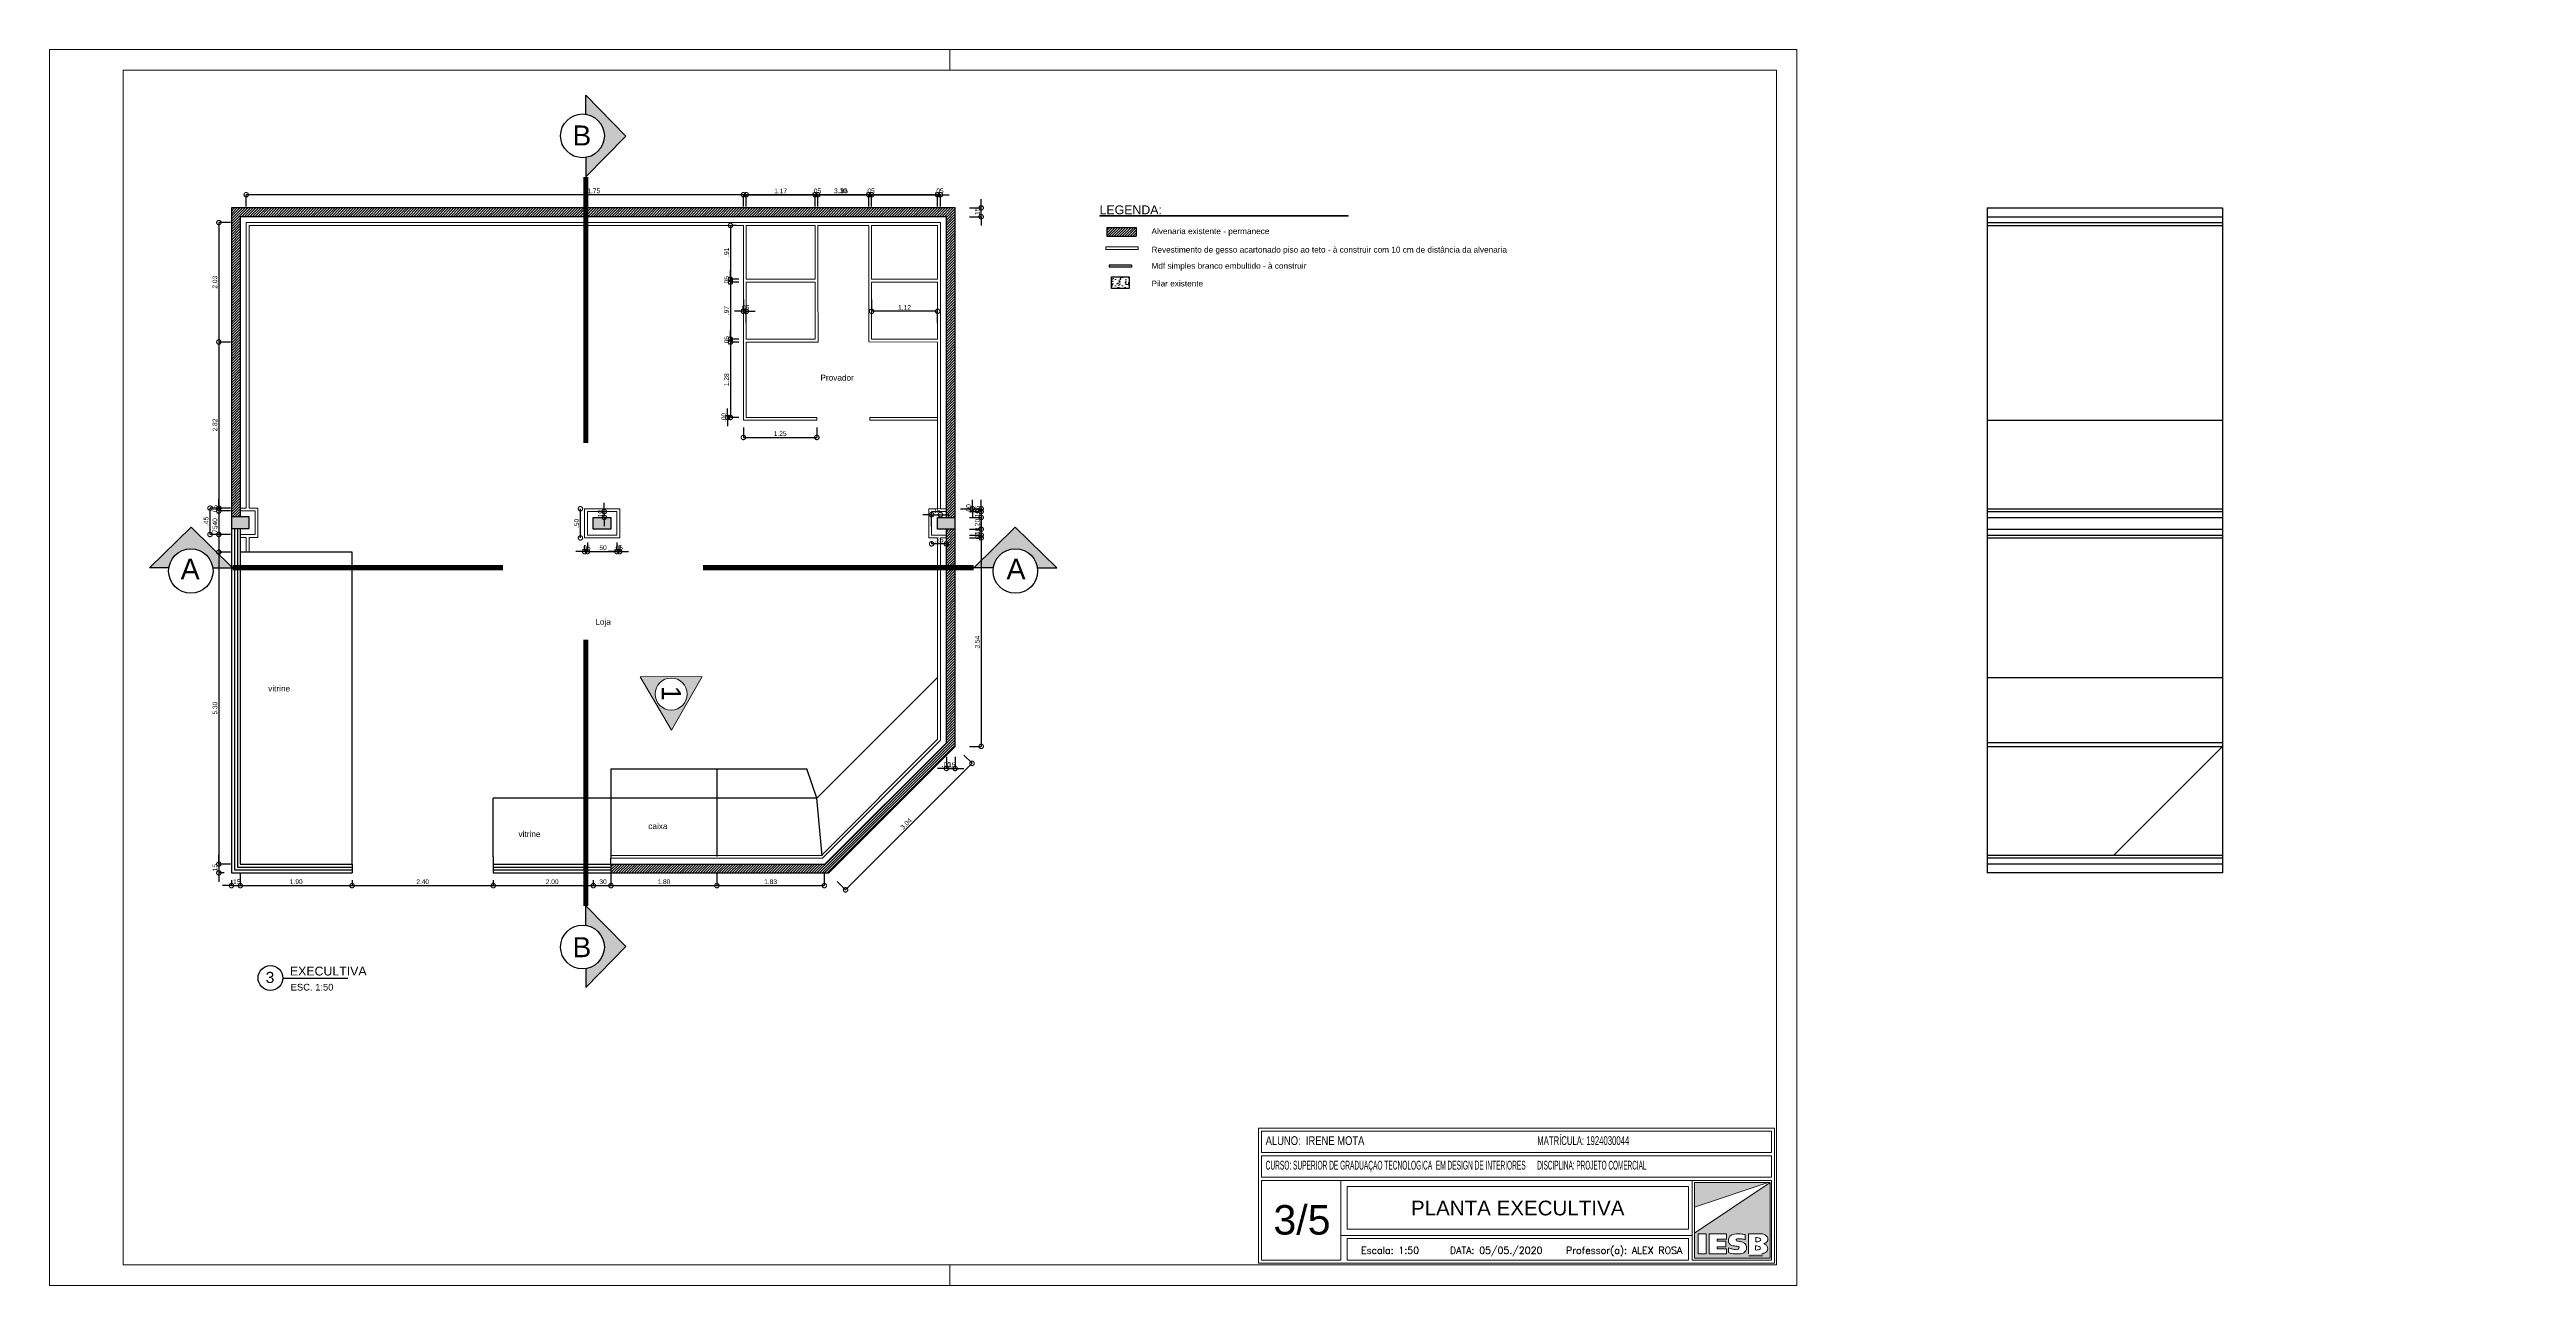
# Model space of a CAD drawing. Header units: millimetres. Extents: x 12559 to 15472, y 18493 to 18672.
# Drawn here: x 12600.16 to 12642.26, y 18540.84 to 18561.84 of the extents above; entities that cross this region are included whole.
import ezdxf
from ezdxf.enums import TextEntityAlignment as Align

# ---------------------------------------------------------------- set-up
doc = ezdxf.new("R2010")
doc.units = ezdxf.units.MM
doc.linetypes.add('DASHDOT', pattern=[18.5, 12, -3, 0.5, -3])
doc.layers.get('0').update_dxf_attribs({"lineweight": 9})
for name, color, linetype in [('02', 2, 'Continuous'), ('CORTE', 5, 'Continuous'), ('COTAS', 1, 'Continuous'), ('mdf', 3, 'Continuous'), ('Parede', 5, 'Continuous')]:
    doc.layers.add(name, color=color, linetype=linetype)
doc.layers.add('gesso', color=6, linetype='Continuous', lineweight=5, plot=False)
doc.layers.add('Texto', color=6, linetype='Continuous', lineweight=30)
doc.styles.add('Arial', font='arial.ttf')
doc.styles.add('COPLAND', font='arial.ttf', dxfattribs={"height": 0.4})
doc.styles.add('ESC-100-GERAL', font='arial.ttf', dxfattribs={"height": 0.2})
doc.styles.add('ESC100', font='arial.ttf', dxfattribs={"height": 0.2})
doc.styles.add('ESC50', font='arial.ttf', dxfattribs={"height": 0.1})
doc.styles.add('ESC75', font='arial.ttf', dxfattribs={"height": 0.15})
doc.styles.add('R60-50', font='arial.ttf', dxfattribs={"height": 0.08})
doc.styles.add('R80-50', font='arial.ttf', dxfattribs={"height": 0.1})
doc.styles.add('ROMANS', font='romans')
doc.dimstyles.new('1-50', dxfattribs={"dimtxt": 0.08, "dimasz": 0.15, "dimexe": 0, "dimexo": 0.125, "dimgap": 0.025, "dimtad": 1, "dimzin": 4, "dimdsep": 46, "dimtxsty": 'R60-50', "dimblk": 'DOTSMALL', "dimcen": 0, "dimclrd": 10, "dimclre": 10, "dimclrt": 2, "dimaunit": 1, "dimadec": 0, "dimazin": 1, "dimtfac": 1, "dimtix": 1, "dimtmove": 2, "dimatfit": 3, "dimldrblk": 'DOTSMALL', "dimfxl": 0.2, "dimfxlon": 1, "dimtolj": 1, "dimtzin": 0, "dimarcsym": 0})
pattern_1 = [(50, (40.82747, 0), (0.1603225087, -0.0140263953), [0.016764, -0.184404]), (355, (40.82747, 0), (-0.0310142109, 0.1681300238), [0.0134112, -0.1475237141]), (100.4514447, (40.84083, -0.00117), (0.1293082974, 0.1541036217), [0.0142472077, -0.1567194152]), (46.1842, (40.82747, 0.0447), (0.238549556, -0.0369972486), [0.025146, -0.276606]), (96.6355576, (40.84735, 0.04162), (0.208915638, 0.2177349896), [0.0213708204, -0.2350793352]), (351.1841512, (40.82747, 0.0447), (0.208915638, 0.2177349896), [0.020116771, -0.221284564]), (21, (40.84982, 0.03353), (0.1334206643, -0.0899933744), [0.016764, -0.184404]), (326, (40.84982, 0.03353), (0.054385785, 0.1620854102), [0.0134112, -0.1475232]), (71.451445, (40.86094, 0.02603), (0.187806449, 0.0720920366), [0.0142472077, -0.1567191451]), (37.5, (40.82747, 0), (0.00271797086, 0.07440843421), [0, -0.14573504, 0, -0.1497584, 0, -0.148082]), (7.5, (40.82747, 0), (0.058801303, 0.08815890584), [0, -0.08538464, 0, -0.14238224, 0, -0.0564388]), (327.5, (40.777625, 0), (0.11931972375, -0.00504129471), [0, -0.05588, 0, -0.1743456, 0, -0.2313432]), (317.5, (40.75527, 0), (0.1303536796, 0.0223753121), [0, -0.072644, 0, -0.11578336, 0, -0.1642872])]

# ---------------------------------------------------------------- blocks, each defined once
blk = doc.blocks.new('_DOTSMALL')
at = {"color": 0, "linetype": 'ByBlock', "const_width": 0.5}
blk.add_lwpolyline([(-0.0625, 0, 1), (0.0625, 0, 1)], format="xyb", close=True, dxfattribs=at)
blk = doc.blocks.new('*D5')
at = {"layer": 'Defpoints', "color": 0, "transparency": 16777216}
for p in [(12603.506, 18558.903), (12603.041, 18556.874), (12615.258, 18556.874)]:
    blk.add_point(p, dxfattribs=at)
at = {"layer": 'gesso', "color": 10, "lineweight": -2, "transparency": 16777216}
for p, q in [((12603.241, 18558.903), (12603.041, 18558.903)), ((12603.041, 18558.903), (12603.041, 18556.874)), ((12603.241, 18556.874), (12603.041, 18556.874))]:
    blk.add_line(p, q, dxfattribs=at)
at = {"layer": 'gesso', "color": 10, "lineweight": -2, "transparency": 16777216, "xscale": 0.15, "yscale": 0.15, "zscale": 0.15}
for p, rotation in [((12603.041, 18558.903), 90), ((12603.041, 18556.874), 270)]:
    blk.add_blockref('_DOTSMALL', p, dxfattribs=dict(at, rotation=rotation))
at = {"layer": 'gesso', "color": 2, "transparency": 16777216, "insert": (12602.975, 18557.889), "char_height": 0.08, "attachment_point": 5, "rotation": 90, "style": 'R60-50'}
blk.add_mtext('\\A1;2.03', dxfattribs=at)
blk = doc.blocks.new('*D6')
at = {"layer": 'Defpoints', "color": 0, "transparency": 16777216}
for p in [(12615.258, 18556.874), (12603.041, 18554.051), (12603.406, 18554.051)]:
    blk.add_point(p, dxfattribs=at)
at = {"layer": 'gesso', "color": 10, "lineweight": -2, "transparency": 16777216}
for p, q in [((12603.241, 18556.874), (12603.041, 18556.874)), ((12603.041, 18556.874), (12603.041, 18554.051)), ((12603.241, 18554.051), (12603.041, 18554.051))]:
    blk.add_line(p, q, dxfattribs=at)
at = {"layer": 'gesso', "color": 10, "lineweight": -2, "transparency": 16777216, "xscale": 0.15, "yscale": 0.15, "zscale": 0.15}
for p, rotation in [((12603.041, 18556.874), 90), ((12603.041, 18554.051), 270)]:
    blk.add_blockref('_DOTSMALL', p, dxfattribs=dict(at, rotation=rotation))
at = {"layer": 'gesso', "color": 2, "transparency": 16777216, "insert": (12602.975, 18555.463), "char_height": 0.08, "attachment_point": 5, "rotation": 90, "style": 'R60-50'}
blk.add_mtext('\\A1;2.82', dxfattribs=at)
blk = doc.blocks.new('*D7')
at = {"layer": 'Defpoints', "color": 0, "transparency": 16777216}
for p in [(12603.041, 18554.003), (12603.406, 18554.051), (12603.406, 18554.003)]:
    blk.add_point(p, dxfattribs=at)
at = {"layer": 'gesso', "color": 10, "lineweight": -2, "transparency": 16777216}
for p, q in [((12603.041, 18554.051), (12603.041, 18554.201)), ((12603.241, 18554.051), (12603.041, 18554.051)), ((12603.041, 18554.051), (12603.041, 18554.003)), ((12603.241, 18554.003), (12603.041, 18554.003)), ((12603.041, 18554.003), (12603.041, 18553.853))]:
    blk.add_line(p, q, dxfattribs=at)
at = {"layer": 'gesso', "color": 10, "lineweight": -2, "transparency": 16777216, "xscale": 0.15, "yscale": 0.15, "zscale": 0.15}
for p, rotation in [((12603.041, 18554.051), 270), ((12603.041, 18554.003), 90)]:
    blk.add_blockref('_DOTSMALL', p, dxfattribs=dict(at, rotation=rotation))
at = {"layer": 'gesso', "color": 2, "transparency": 16777216, "insert": (12602.975, 18554.027), "char_height": 0.08, "attachment_point": 5, "rotation": 90, "style": 'R60-50'}
blk.add_mtext('\\A1;.05', dxfattribs=at)
blk = doc.blocks.new('*D8')
at = {"layer": 'Defpoints', "color": 0, "transparency": 16777216}
for p in [(12603.406, 18554.003), (12603.041, 18553.603), (12603.656, 18553.603)]:
    blk.add_point(p, dxfattribs=at)
at = {"layer": 'gesso', "color": 10, "lineweight": -2, "transparency": 16777216}
for p, q in [((12603.241, 18554.003), (12603.041, 18554.003)), ((12603.041, 18554.003), (12603.041, 18553.603)), ((12603.241, 18553.603), (12603.041, 18553.603))]:
    blk.add_line(p, q, dxfattribs=at)
at = {"layer": 'gesso', "color": 10, "lineweight": -2, "transparency": 16777216, "xscale": 0.15, "yscale": 0.15, "zscale": 0.15}
for p, rotation in [((12603.041, 18554.003), 90), ((12603.041, 18553.603), 270)]:
    blk.add_blockref('_DOTSMALL', p, dxfattribs=dict(at, rotation=rotation))
at = {"layer": 'gesso', "color": 2, "transparency": 16777216, "insert": (12602.975, 18553.803), "char_height": 0.08, "attachment_point": 5, "rotation": 90, "style": 'R60-50'}
blk.add_mtext('\\A1;.40', dxfattribs=at)
blk = doc.blocks.new('*D9')
at = {"layer": 'Defpoints', "color": 0, "transparency": 16777216}
for p in [(12602.891, 18554.051), (12603.506, 18554.051), (12603.656, 18553.603)]:
    blk.add_point(p, dxfattribs=at)
at = {"layer": 'gesso', "color": 10, "lineweight": -2, "transparency": 16777216}
for p, q in [((12603.091, 18554.051), (12602.891, 18554.051)), ((12602.891, 18553.603), (12602.891, 18554.051)), ((12603.091, 18553.603), (12602.891, 18553.603))]:
    blk.add_line(p, q, dxfattribs=at)
at = {"layer": 'gesso', "color": 10, "lineweight": -2, "transparency": 16777216, "xscale": 0.15, "yscale": 0.15, "zscale": 0.15}
for p, rotation in [((12602.891, 18554.051), 90), ((12602.891, 18553.603), 270)]:
    blk.add_blockref('_DOTSMALL', p, dxfattribs=dict(at, rotation=rotation))
at = {"layer": 'gesso', "color": 2, "transparency": 16777216, "insert": (12602.825, 18553.827), "char_height": 0.08, "attachment_point": 5, "rotation": 90, "style": 'R60-50'}
blk.add_mtext('\\A1;.45', dxfattribs=at)
blk = doc.blocks.new('*D10')
at = {"layer": 'Defpoints', "color": 0, "transparency": 16777216}
for p in [(12609.406, 18553.993), (12609.406, 18553.893), (12609.592, 18553.993)]:
    blk.add_point(p, dxfattribs=at)
at = {"layer": 'gesso', "color": 10, "lineweight": -2, "transparency": 16777216}
for p, q in [((12609.531, 18553.993), (12609.592, 18553.993)), ((12609.531, 18553.893), (12609.592, 18553.893)), ((12609.592, 18553.993), (12609.592, 18554.143)), ((12609.592, 18553.893), (12609.592, 18553.993)), ((12609.592, 18553.893), (12609.592, 18553.743))]:
    blk.add_line(p, q, dxfattribs=at)
at = {"layer": 'gesso', "color": 10, "lineweight": -2, "transparency": 16777216, "xscale": 0.15, "yscale": 0.15, "zscale": 0.15}
for p, rotation in [((12609.592, 18553.993), 270), ((12609.592, 18553.893), 90)]:
    blk.add_blockref('_DOTSMALL', p, dxfattribs=dict(at, rotation=rotation))
at = {"layer": 'gesso', "color": 2, "transparency": 16777216, "insert": (12609.526, 18553.943), "char_height": 0.08, "attachment_point": 5, "rotation": 90, "style": 'R60-50'}
blk.add_mtext('\\A1;.10', dxfattribs=at)
blk = doc.blocks.new('*D11')
at = {"layer": 'Defpoints', "color": 0, "transparency": 16777216}
for p in [(12609.258, 18553.545), (12609.306, 18553.593), (12609.306, 18553.313)]:
    blk.add_point(p, dxfattribs=at)
at = {"layer": 'gesso', "color": 10, "lineweight": -2, "transparency": 16777216}
for p, q in [((12609.258, 18553.42), (12609.258, 18553.313)), ((12609.306, 18553.468), (12609.306, 18553.313)), ((12609.258, 18553.313), (12609.108, 18553.313)), ((12609.258, 18553.313), (12609.306, 18553.313)), ((12609.306, 18553.313), (12609.456, 18553.313))]:
    blk.add_line(p, q, dxfattribs=at)
at = {"layer": 'gesso', "color": 10, "lineweight": -2, "transparency": 16777216, "xscale": 0.15, "yscale": 0.15, "zscale": 0.15}
blk.add_blockref('_DOTSMALL', (12609.258, 18553.313), dxfattribs=at)
at = {"layer": 'gesso', "color": 10, "lineweight": -2, "transparency": 16777216, "xscale": 0.15, "yscale": 0.15, "zscale": 0.15, "rotation": 180}
blk.add_blockref('_DOTSMALL', (12609.306, 18553.313), dxfattribs=at)
at = {"layer": 'gesso', "color": 2, "transparency": 16777216, "insert": (12609.282, 18553.379), "char_height": 0.08, "attachment_point": 5, "style": 'R60-50'}
blk.add_mtext('\\A1;.05', dxfattribs=at)
blk = doc.blocks.new('*D12')
at = {"layer": 'Defpoints', "color": 0, "transparency": 16777216}
for p in [(12609.306, 18553.593), (12609.806, 18553.593), (12609.806, 18553.313)]:
    blk.add_point(p, dxfattribs=at)
at = {"layer": 'gesso', "color": 10, "lineweight": -2, "transparency": 16777216}
for p, q in [((12609.306, 18553.468), (12609.306, 18553.313)), ((12609.806, 18553.468), (12609.806, 18553.313)), ((12609.306, 18553.313), (12609.806, 18553.313))]:
    blk.add_line(p, q, dxfattribs=at)
at = {"layer": 'gesso', "color": 10, "lineweight": -2, "transparency": 16777216, "xscale": 0.15, "yscale": 0.15, "zscale": 0.15, "rotation": 180}
blk.add_blockref('_DOTSMALL', (12609.306, 18553.313), dxfattribs=at)
at = {"layer": 'gesso', "color": 10, "lineweight": -2, "transparency": 16777216, "xscale": 0.15, "yscale": 0.15, "zscale": 0.15}
blk.add_blockref('_DOTSMALL', (12609.806, 18553.313), dxfattribs=at)
at = {"layer": 'gesso', "color": 2, "transparency": 16777216, "insert": (12609.556, 18553.379), "char_height": 0.08, "attachment_point": 5, "style": 'R60-50'}
blk.add_mtext('\\A1;.50', dxfattribs=at)
blk = doc.blocks.new('*D13')
at = {"layer": 'Defpoints', "color": 0, "transparency": 16777216}
for p in [(12609.806, 18553.593), (12609.854, 18553.545), (12609.854, 18553.313)]:
    blk.add_point(p, dxfattribs=at)
at = {"layer": 'gesso', "color": 10, "lineweight": -2, "transparency": 16777216}
for p, q in [((12609.806, 18553.468), (12609.806, 18553.313)), ((12609.854, 18553.42), (12609.854, 18553.313)), ((12609.806, 18553.313), (12609.656, 18553.313)), ((12609.806, 18553.313), (12609.854, 18553.313)), ((12609.854, 18553.313), (12610.004, 18553.313))]:
    blk.add_line(p, q, dxfattribs=at)
at = {"layer": 'gesso', "color": 10, "lineweight": -2, "transparency": 16777216, "xscale": 0.15, "yscale": 0.15, "zscale": 0.15}
blk.add_blockref('_DOTSMALL', (12609.806, 18553.313), dxfattribs=at)
at = {"layer": 'gesso', "color": 10, "lineweight": -2, "transparency": 16777216, "xscale": 0.15, "yscale": 0.15, "zscale": 0.15, "rotation": 180}
blk.add_blockref('_DOTSMALL', (12609.854, 18553.313), dxfattribs=at)
at = {"layer": 'gesso', "color": 2, "transparency": 16777216, "insert": (12609.83, 18553.379), "char_height": 0.08, "attachment_point": 5, "style": 'R60-50'}
blk.add_mtext('\\A1;.05', dxfattribs=at)
blk = doc.blocks.new('*D14')
at = {"layer": 'Defpoints', "color": 0, "transparency": 16777216}
for p in [(12609.187, 18554.041), (12609.258, 18554.041), (12609.258, 18553.545)]:
    blk.add_point(p, dxfattribs=at)
at = {"layer": 'gesso', "color": 10, "lineweight": -2, "transparency": 16777216}
blk.add_line((12609.187, 18553.545), (12609.187, 18554.041), dxfattribs=at)
at = {"layer": 'gesso', "color": 10, "lineweight": -2, "transparency": 16777216, "xscale": 0.15, "yscale": 0.15, "zscale": 0.15}
for p, rotation in [((12609.187, 18554.041), 90), ((12609.187, 18553.545), 270)]:
    blk.add_blockref('_DOTSMALL', p, dxfattribs=dict(at, rotation=rotation))
at = {"layer": 'gesso', "color": 2, "transparency": 16777216, "insert": (12609.121, 18553.793), "char_height": 0.08, "attachment_point": 5, "rotation": 90, "style": 'R60-50'}
blk.add_mtext('\\A1;.50', dxfattribs=at)
blk = doc.blocks.new('*D15')
at = {"layer": 'Defpoints', "color": 0, "transparency": 16777216}
for p in [(12615.156, 18553.593), (12615.156, 18553.444), (12615.406, 18553.593)]:
    blk.add_point(p, dxfattribs=at)
at = {"layer": 'gesso', "color": 10, "lineweight": -2, "transparency": 16777216}
for p, q in [((12615.156, 18553.468), (12615.156, 18553.444)), ((12615.406, 18553.444), (12615.156, 18553.444)), ((12615.406, 18553.468), (12615.406, 18553.444))]:
    blk.add_line(p, q, dxfattribs=at)
at = {"layer": 'gesso', "color": 10, "lineweight": -2, "transparency": 16777216, "xscale": 0.15, "yscale": 0.15, "zscale": 0.15, "rotation": 180}
blk.add_blockref('_DOTSMALL', (12615.156, 18553.444), dxfattribs=at)
at = {"layer": 'gesso', "color": 10, "lineweight": -2, "transparency": 16777216, "xscale": 0.15, "yscale": 0.15, "zscale": 0.15}
blk.add_blockref('_DOTSMALL', (12615.406, 18553.444), dxfattribs=at)
at = {"layer": 'gesso', "color": 2, "transparency": 16777216, "insert": (12615.281, 18553.51), "char_height": 0.08, "attachment_point": 5, "style": 'R60-50'}
blk.add_mtext('\\A1;.25', dxfattribs=at)
blk = doc.blocks.new('*D16')
at = {"layer": 'Defpoints', "color": 0, "transparency": 16777216}
for p in [(12615.306, 18554.041), (12615.306, 18553.94), (12615.156, 18553.593)]:
    blk.add_point(p, dxfattribs=at)
at = {"layer": 'gesso', "color": 10, "lineweight": -2, "transparency": 16777216}
for p, q in [((12615.156, 18553.94), (12615.006, 18553.94)), ((12615.156, 18553.74), (12615.156, 18553.94)), ((12615.156, 18553.94), (12615.306, 18553.94)), ((12615.306, 18553.94), (12615.456, 18553.94))]:
    blk.add_line(p, q, dxfattribs=at)
at = {"layer": 'gesso', "color": 10, "lineweight": -2, "transparency": 16777216, "xscale": 0.15, "yscale": 0.15, "zscale": 0.15}
blk.add_blockref('_DOTSMALL', (12615.156, 18553.94), dxfattribs=at)
at = {"layer": 'gesso', "color": 10, "lineweight": -2, "transparency": 16777216, "xscale": 0.15, "yscale": 0.15, "zscale": 0.15, "rotation": 180}
blk.add_blockref('_DOTSMALL', (12615.306, 18553.94), dxfattribs=at)
at = {"layer": 'gesso', "color": 2, "transparency": 16777216, "insert": (12615.231, 18554.006), "char_height": 0.08, "attachment_point": 5, "style": 'R60-50'}
blk.add_mtext('\\A1;.15', dxfattribs=at)
blk = doc.blocks.new('*D17')
at = {"layer": 'Defpoints', "color": 0, "transparency": 16777216}
for p in [(12611.957, 18558.855), (12611.737, 18557.94), (12612.005, 18557.94)]:
    blk.add_point(p, dxfattribs=at)
at = {"layer": 'gesso', "color": 10, "lineweight": -2, "transparency": 16777216}
for p, q in [((12611.832, 18558.855), (12611.737, 18558.855)), ((12611.737, 18558.855), (12611.737, 18557.94)), ((12611.88, 18557.94), (12611.737, 18557.94))]:
    blk.add_line(p, q, dxfattribs=at)
at = {"layer": 'gesso', "color": 10, "lineweight": -2, "transparency": 16777216, "xscale": 0.15, "yscale": 0.15, "zscale": 0.15}
for p, rotation in [((12611.737, 18558.855), 90), ((12611.737, 18557.94), 270)]:
    blk.add_blockref('_DOTSMALL', p, dxfattribs=dict(at, rotation=rotation))
at = {"layer": 'gesso', "color": 2, "transparency": 16777216, "insert": (12611.671, 18558.398), "char_height": 0.08, "attachment_point": 5, "rotation": 90, "style": 'R60-50'}
blk.add_mtext('\\A1;.91', dxfattribs=at)
blk = doc.blocks.new('*D18')
at = {"layer": 'Defpoints', "color": 0, "transparency": 16777216}
for p in [(12611.737, 18557.892), (12612.005, 18557.94), (12612.005, 18557.892)]:
    blk.add_point(p, dxfattribs=at)
at = {"layer": 'gesso', "color": 10, "lineweight": -2, "transparency": 16777216}
for p, q in [((12611.737, 18557.94), (12611.737, 18558.09)), ((12611.88, 18557.94), (12611.737, 18557.94)), ((12611.737, 18557.94), (12611.737, 18557.892)), ((12611.88, 18557.892), (12611.737, 18557.892)), ((12611.737, 18557.892), (12611.737, 18557.742))]:
    blk.add_line(p, q, dxfattribs=at)
at = {"layer": 'gesso', "color": 10, "lineweight": -2, "transparency": 16777216, "xscale": 0.15, "yscale": 0.15, "zscale": 0.15}
for p, rotation in [((12611.737, 18557.94), 270), ((12611.737, 18557.892), 90)]:
    blk.add_blockref('_DOTSMALL', p, dxfattribs=dict(at, rotation=rotation))
at = {"layer": 'gesso', "color": 2, "transparency": 16777216, "insert": (12611.671, 18557.916), "char_height": 0.08, "attachment_point": 5, "rotation": 90, "style": 'R60-50'}
blk.add_mtext('\\A1;.05', dxfattribs=at)
blk = doc.blocks.new('*D19')
at = {"layer": 'Defpoints', "color": 0, "transparency": 16777216}
for p in [(12612.005, 18557.892), (12611.737, 18556.922), (12612.005, 18556.922)]:
    blk.add_point(p, dxfattribs=at)
at = {"layer": 'gesso', "color": 10, "lineweight": -2, "transparency": 16777216}
for p, q in [((12611.88, 18557.892), (12611.737, 18557.892)), ((12611.737, 18557.892), (12611.737, 18556.922)), ((12611.88, 18556.922), (12611.737, 18556.922))]:
    blk.add_line(p, q, dxfattribs=at)
at = {"layer": 'gesso', "color": 10, "lineweight": -2, "transparency": 16777216, "xscale": 0.15, "yscale": 0.15, "zscale": 0.15}
for p, rotation in [((12611.737, 18557.892), 90), ((12611.737, 18556.922), 270)]:
    blk.add_blockref('_DOTSMALL', p, dxfattribs=dict(at, rotation=rotation))
at = {"layer": 'gesso', "color": 2, "transparency": 16777216, "insert": (12611.671, 18557.407), "char_height": 0.08, "attachment_point": 5, "rotation": 90, "style": 'R60-50'}
blk.add_mtext('\\A1;.97', dxfattribs=at)
blk = doc.blocks.new('*D20')
at = {"layer": 'Defpoints', "color": 0, "transparency": 16777216}
for p in [(12611.737, 18556.874), (12612.005, 18556.922), (12612.005, 18556.874)]:
    blk.add_point(p, dxfattribs=at)
at = {"layer": 'gesso', "color": 10, "lineweight": -2, "transparency": 16777216}
for p, q in [((12611.737, 18556.922), (12611.737, 18557.072)), ((12611.88, 18556.922), (12611.737, 18556.922)), ((12611.737, 18556.922), (12611.737, 18556.874)), ((12611.88, 18556.874), (12611.737, 18556.874)), ((12611.737, 18556.874), (12611.737, 18556.724))]:
    blk.add_line(p, q, dxfattribs=at)
at = {"layer": 'gesso', "color": 10, "lineweight": -2, "transparency": 16777216, "xscale": 0.15, "yscale": 0.15, "zscale": 0.15}
for p, rotation in [((12611.737, 18556.922), 270), ((12611.737, 18556.874), 90)]:
    blk.add_blockref('_DOTSMALL', p, dxfattribs=dict(at, rotation=rotation))
at = {"layer": 'gesso', "color": 2, "transparency": 16777216, "insert": (12611.671, 18556.898), "char_height": 0.08, "attachment_point": 5, "rotation": 90, "style": 'R60-50'}
blk.add_mtext('\\A1;.05', dxfattribs=at)
blk = doc.blocks.new('*D21')
at = {"layer": 'Defpoints', "color": 0, "transparency": 16777216}
for p in [(12612.005, 18556.874), (12611.737, 18555.592), (12612.005, 18555.592)]:
    blk.add_point(p, dxfattribs=at)
at = {"layer": 'gesso', "color": 10, "lineweight": -2, "transparency": 16777216}
for p, q in [((12611.88, 18556.874), (12611.737, 18556.874)), ((12611.737, 18556.874), (12611.737, 18555.592)), ((12611.88, 18555.592), (12611.737, 18555.592))]:
    blk.add_line(p, q, dxfattribs=at)
at = {"layer": 'gesso', "color": 10, "lineweight": -2, "transparency": 16777216, "xscale": 0.15, "yscale": 0.15, "zscale": 0.15}
for p, rotation in [((12611.737, 18556.874), 90), ((12611.737, 18555.592), 270)]:
    blk.add_blockref('_DOTSMALL', p, dxfattribs=dict(at, rotation=rotation))
at = {"layer": 'gesso', "color": 2, "transparency": 16777216, "insert": (12611.671, 18556.233), "char_height": 0.08, "attachment_point": 5, "rotation": 90, "style": 'R60-50'}
blk.add_mtext('\\A1;1.28', dxfattribs=at)
blk = doc.blocks.new('*D22')
at = {"layer": 'Defpoints', "color": 0, "transparency": 16777216}
for p in [(12611.689, 18555.592), (12611.957, 18555.592), (12612.005, 18555.592)]:
    blk.add_point(p, dxfattribs=at)
at = {"layer": 'gesso', "color": 10, "lineweight": -2, "transparency": 16777216}
for p, q in [((12611.689, 18555.592), (12611.689, 18555.742)), ((12611.88, 18555.592), (12611.689, 18555.592)), ((12611.832, 18555.592), (12611.689, 18555.592)), ((12611.689, 18555.592), (12611.689, 18555.442))]:
    blk.add_line(p, q, dxfattribs=at)
at = {"layer": 'gesso', "color": 10, "lineweight": -2, "transparency": 16777216, "xscale": 0.15, "yscale": 0.15, "zscale": 0.15}
for rotation in [90, 270]:
    blk.add_blockref('_DOTSMALL', (12611.689, 18555.592), dxfattribs=dict(at, rotation=rotation))
at = {"layer": 'gesso', "color": 2, "transparency": 16777216, "insert": (12611.623, 18555.592), "char_height": 0.08, "attachment_point": 5, "rotation": 90, "style": 'R60-50'}
blk.add_mtext('\\A1;.00', dxfattribs=at)
blk = doc.blocks.new('*D23')
at = {"layer": 'Defpoints', "color": 0, "transparency": 16777216}
for p in [(12611.957, 18555.544), (12613.205, 18555.544), (12613.205, 18555.252)]:
    blk.add_point(p, dxfattribs=at)
at = {"layer": 'gesso', "color": 10, "lineweight": -2, "transparency": 16777216}
for p, q in [((12611.957, 18555.419), (12611.957, 18555.252)), ((12611.957, 18555.252), (12613.205, 18555.252)), ((12613.205, 18555.419), (12613.205, 18555.252))]:
    blk.add_line(p, q, dxfattribs=at)
at = {"layer": 'gesso', "color": 10, "lineweight": -2, "transparency": 16777216, "xscale": 0.15, "yscale": 0.15, "zscale": 0.15, "rotation": 180}
blk.add_blockref('_DOTSMALL', (12611.957, 18555.252), dxfattribs=at)
at = {"layer": 'gesso', "color": 10, "lineweight": -2, "transparency": 16777216, "xscale": 0.15, "yscale": 0.15, "zscale": 0.15}
blk.add_blockref('_DOTSMALL', (12613.205, 18555.252), dxfattribs=at)
at = {"layer": 'gesso', "color": 2, "transparency": 16777216, "insert": (12612.581, 18555.318), "char_height": 0.08, "attachment_point": 5, "style": 'R60-50'}
blk.add_mtext('\\A1;1.25', dxfattribs=at)
blk = doc.blocks.new('*D24')
at = {"layer": 'Defpoints', "color": 0, "transparency": 16777216}
for p in [(12615.258, 18559.376), (12615.306, 18558.903), (12615.258, 18556.874)]:
    blk.add_point(p, dxfattribs=at)
at = {"layer": 'gesso', "color": 10, "lineweight": -2, "transparency": 16777216}
for p, q in [((12615.258, 18559.376), (12615.108, 18559.376)), ((12615.258, 18559.176), (12615.258, 18559.376)), ((12615.306, 18559.376), (12615.258, 18559.376)), ((12615.306, 18559.176), (12615.306, 18559.376)), ((12615.306, 18559.376), (12615.456, 18559.376))]:
    blk.add_line(p, q, dxfattribs=at)
at = {"layer": 'gesso', "color": 10, "lineweight": -2, "transparency": 16777216, "xscale": 0.15, "yscale": 0.15, "zscale": 0.15}
blk.add_blockref('_DOTSMALL', (12615.258, 18559.376), dxfattribs=at)
at = {"layer": 'gesso', "color": 10, "lineweight": -2, "transparency": 16777216, "xscale": 0.15, "yscale": 0.15, "zscale": 0.15, "rotation": 180}
blk.add_blockref('_DOTSMALL', (12615.306, 18559.376), dxfattribs=at)
at = {"layer": 'gesso', "color": 2, "transparency": 16777216, "insert": (12615.282, 18559.442), "char_height": 0.08, "attachment_point": 5, "style": 'R60-50'}
blk.add_mtext('\\A1;.05', dxfattribs=at)
blk = doc.blocks.new('*D25')
at = {"layer": 'Defpoints', "color": 0, "transparency": 16777216}
for p in [(12614.135, 18558.855), (12614.135, 18557.396), (12615.258, 18556.874)]:
    blk.add_point(p, dxfattribs=at)
at = {"layer": 'gesso', "color": 10, "lineweight": -2, "transparency": 16777216}
for p, q in [((12614.135, 18557.596), (12614.135, 18557.396)), ((12615.258, 18557.396), (12614.135, 18557.396)), ((12615.258, 18557.196), (12615.258, 18557.396))]:
    blk.add_line(p, q, dxfattribs=at)
at = {"layer": 'gesso', "color": 10, "lineweight": -2, "transparency": 16777216, "xscale": 0.15, "yscale": 0.15, "zscale": 0.15, "rotation": 180}
blk.add_blockref('_DOTSMALL', (12614.135, 18557.396), dxfattribs=at)
at = {"layer": 'gesso', "color": 10, "lineweight": -2, "transparency": 16777216, "xscale": 0.15, "yscale": 0.15, "zscale": 0.15}
blk.add_blockref('_DOTSMALL', (12615.258, 18557.396), dxfattribs=at)
at = {"layer": 'gesso', "color": 2, "transparency": 16777216, "insert": (12614.696, 18557.461), "char_height": 0.08, "attachment_point": 5, "style": 'R60-50'}
blk.add_mtext('\\A1;1.12', dxfattribs=at)
blk = doc.blocks.new('*D26')
at = {"layer": 'Defpoints', "color": 0, "transparency": 16777216}
for p in [(12614.087, 18559.376), (12614.087, 18558.855), (12614.135, 18558.855)]:
    blk.add_point(p, dxfattribs=at)
at = {"layer": 'gesso', "color": 10, "lineweight": -2, "transparency": 16777216}
for p, q in [((12614.087, 18559.376), (12613.937, 18559.376)), ((12614.087, 18559.176), (12614.087, 18559.376)), ((12614.135, 18559.376), (12614.087, 18559.376)), ((12614.135, 18559.176), (12614.135, 18559.376)), ((12614.135, 18559.376), (12614.285, 18559.376))]:
    blk.add_line(p, q, dxfattribs=at)
at = {"layer": 'gesso', "color": 10, "lineweight": -2, "transparency": 16777216, "xscale": 0.15, "yscale": 0.15, "zscale": 0.15}
blk.add_blockref('_DOTSMALL', (12614.087, 18559.376), dxfattribs=at)
at = {"layer": 'gesso', "color": 10, "lineweight": -2, "transparency": 16777216, "xscale": 0.15, "yscale": 0.15, "zscale": 0.15, "rotation": 180}
blk.add_blockref('_DOTSMALL', (12614.135, 18559.376), dxfattribs=at)
at = {"layer": 'gesso', "color": 2, "transparency": 16777216, "insert": (12614.111, 18559.442), "char_height": 0.08, "attachment_point": 5, "style": 'R60-50'}
blk.add_mtext('\\A1;.05', dxfattribs=at)
blk = doc.blocks.new('*D27')
at = {"layer": 'Defpoints', "color": 0, "transparency": 16777216}
for p in [(12613.223, 18559.376), (12613.223, 18558.855), (12614.087, 18558.855)]:
    blk.add_point(p, dxfattribs=at)
at = {"layer": 'gesso', "color": 10, "lineweight": -2, "transparency": 16777216}
for p, q in [((12613.223, 18559.176), (12613.223, 18559.376)), ((12614.087, 18559.376), (12613.223, 18559.376)), ((12614.087, 18559.176), (12614.087, 18559.376))]:
    blk.add_line(p, q, dxfattribs=at)
at = {"layer": 'gesso', "color": 10, "lineweight": -2, "transparency": 16777216, "xscale": 0.15, "yscale": 0.15, "zscale": 0.15, "rotation": 180}
blk.add_blockref('_DOTSMALL', (12613.223, 18559.376), dxfattribs=at)
at = {"layer": 'gesso', "color": 10, "lineweight": -2, "transparency": 16777216, "xscale": 0.15, "yscale": 0.15, "zscale": 0.15}
blk.add_blockref('_DOTSMALL', (12614.087, 18559.376), dxfattribs=at)
at = {"layer": 'gesso', "color": 2, "transparency": 16777216, "insert": (12613.655, 18559.442), "char_height": 0.08, "attachment_point": 5, "style": 'R60-50'}
blk.add_mtext('\\A1;.86', dxfattribs=at)
blk = doc.blocks.new('*D28')
at = {"layer": 'Defpoints', "color": 0, "transparency": 16777216}
for p in [(12613.175, 18559.376), (12613.175, 18558.855), (12613.223, 18558.855)]:
    blk.add_point(p, dxfattribs=at)
at = {"layer": 'gesso', "color": 10, "lineweight": -2, "transparency": 16777216}
for p, q in [((12613.175, 18559.376), (12613.025, 18559.376)), ((12613.175, 18559.176), (12613.175, 18559.376)), ((12613.223, 18559.376), (12613.175, 18559.376)), ((12613.223, 18559.176), (12613.223, 18559.376)), ((12613.223, 18559.376), (12613.373, 18559.376))]:
    blk.add_line(p, q, dxfattribs=at)
at = {"layer": 'gesso', "color": 10, "lineweight": -2, "transparency": 16777216, "xscale": 0.15, "yscale": 0.15, "zscale": 0.15}
blk.add_blockref('_DOTSMALL', (12613.175, 18559.376), dxfattribs=at)
at = {"layer": 'gesso', "color": 10, "lineweight": -2, "transparency": 16777216, "xscale": 0.15, "yscale": 0.15, "zscale": 0.15, "rotation": 180}
blk.add_blockref('_DOTSMALL', (12613.223, 18559.376), dxfattribs=at)
at = {"layer": 'gesso', "color": 2, "transparency": 16777216, "insert": (12613.199, 18559.442), "char_height": 0.08, "attachment_point": 5, "style": 'R60-50'}
blk.add_mtext('\\A1;.05', dxfattribs=at)
blk = doc.blocks.new('*D29')
at = {"layer": 'Defpoints', "color": 0, "transparency": 16777216}
for p in [(12612.005, 18559.376), (12613.175, 18558.855), (12612.005, 18556.874)]:
    blk.add_point(p, dxfattribs=at)
at = {"layer": 'gesso', "color": 10, "lineweight": -2, "transparency": 16777216}
for p, q in [((12612.005, 18559.176), (12612.005, 18559.376)), ((12613.175, 18559.376), (12612.005, 18559.376)), ((12613.175, 18559.176), (12613.175, 18559.376))]:
    blk.add_line(p, q, dxfattribs=at)
at = {"layer": 'gesso', "color": 10, "lineweight": -2, "transparency": 16777216, "xscale": 0.15, "yscale": 0.15, "zscale": 0.15, "rotation": 180}
blk.add_blockref('_DOTSMALL', (12612.005, 18559.376), dxfattribs=at)
at = {"layer": 'gesso', "color": 10, "lineweight": -2, "transparency": 16777216, "xscale": 0.15, "yscale": 0.15, "zscale": 0.15}
blk.add_blockref('_DOTSMALL', (12613.175, 18559.376), dxfattribs=at)
at = {"layer": 'gesso', "color": 2, "transparency": 16777216, "insert": (12612.59, 18559.442), "char_height": 0.08, "attachment_point": 5, "style": 'R60-50'}
blk.add_mtext('\\A1;1.17', dxfattribs=at)
blk = doc.blocks.new('*D30')
at = {"layer": 'Defpoints', "color": 0, "transparency": 16777216}
for p in [(12611.957, 18558.855), (12611.957, 18557.396), (12612.005, 18556.874)]:
    blk.add_point(p, dxfattribs=at)
at = {"layer": 'gesso', "color": 10, "lineweight": -2, "transparency": 16777216}
for p, q in [((12611.957, 18557.596), (12611.957, 18557.396)), ((12611.957, 18557.396), (12611.807, 18557.396)), ((12612.005, 18557.396), (12611.957, 18557.396)), ((12612.005, 18557.196), (12612.005, 18557.396)), ((12612.005, 18557.396), (12612.155, 18557.396))]:
    blk.add_line(p, q, dxfattribs=at)
at = {"layer": 'gesso', "color": 10, "lineweight": -2, "transparency": 16777216, "xscale": 0.15, "yscale": 0.15, "zscale": 0.15}
blk.add_blockref('_DOTSMALL', (12611.957, 18557.396), dxfattribs=at)
at = {"layer": 'gesso', "color": 10, "lineweight": -2, "transparency": 16777216, "xscale": 0.15, "yscale": 0.15, "zscale": 0.15, "rotation": 180}
blk.add_blockref('_DOTSMALL', (12612.005, 18557.396), dxfattribs=at)
at = {"layer": 'gesso', "color": 2, "transparency": 16777216, "insert": (12611.981, 18557.462), "char_height": 0.08, "attachment_point": 5, "style": 'R60-50'}
blk.add_mtext('\\A1;.05', dxfattribs=at)
blk = doc.blocks.new('*D31')
at = {"layer": 'Defpoints', "color": 0, "transparency": 16777216}
for p in [(12615.258, 18559.376), (12611.957, 18558.855), (12615.258, 18556.874)]:
    blk.add_point(p, dxfattribs=at)
at = {"layer": 'gesso', "color": 10, "lineweight": -2, "transparency": 16777216}
for p, q in [((12611.957, 18559.176), (12611.957, 18559.376)), ((12611.957, 18559.376), (12615.258, 18559.376)), ((12615.258, 18559.176), (12615.258, 18559.376))]:
    blk.add_line(p, q, dxfattribs=at)
at = {"layer": 'gesso', "color": 10, "lineweight": -2, "transparency": 16777216, "xscale": 0.15, "yscale": 0.15, "zscale": 0.15, "rotation": 180}
blk.add_blockref('_DOTSMALL', (12611.957, 18559.376), dxfattribs=at)
at = {"layer": 'gesso', "color": 10, "lineweight": -2, "transparency": 16777216, "xscale": 0.15, "yscale": 0.15, "zscale": 0.15}
blk.add_blockref('_DOTSMALL', (12615.258, 18559.376), dxfattribs=at)
at = {"layer": 'gesso', "color": 2, "transparency": 16777216, "insert": (12613.607, 18559.442), "char_height": 0.08, "attachment_point": 5, "style": 'R60-50'}
blk.add_mtext('\\A1;3.30', dxfattribs=at)
blk = doc.blocks.new('*D32')
at = {"layer": 'Defpoints', "color": 0, "transparency": 16777216}
for p in [(12603.506, 18559.376), (12603.506, 18558.903), (12615.258, 18556.874)]:
    blk.add_point(p, dxfattribs=at)
at = {"layer": 'gesso', "color": 10, "lineweight": -2, "transparency": 16777216}
for p, q in [((12603.506, 18559.176), (12603.506, 18559.376)), ((12615.258, 18559.376), (12603.506, 18559.376)), ((12615.258, 18559.176), (12615.258, 18559.376))]:
    blk.add_line(p, q, dxfattribs=at)
at = {"layer": 'gesso', "color": 10, "lineweight": -2, "transparency": 16777216, "xscale": 0.15, "yscale": 0.15, "zscale": 0.15, "rotation": 180}
blk.add_blockref('_DOTSMALL', (12603.506, 18559.376), dxfattribs=at)
at = {"layer": 'gesso', "color": 10, "lineweight": -2, "transparency": 16777216, "xscale": 0.15, "yscale": 0.15, "zscale": 0.15}
blk.add_blockref('_DOTSMALL', (12615.258, 18559.376), dxfattribs=at)
at = {"layer": 'gesso', "color": 2, "transparency": 16777216, "insert": (12609.382, 18559.442), "char_height": 0.08, "attachment_point": 5, "style": 'R60-50'}
blk.add_mtext('\\A1;11.75', dxfattribs=at)
blk = doc.blocks.new('*D65')
at = {"layer": 'Defpoints', "color": 0, "transparency": 16777216}
for p in [(12603.506, 18554.051), (12603.041, 18553.303), (12603.506, 18553.303)]:
    blk.add_point(p, dxfattribs=at)
at = {"layer": 'gesso', "color": 10, "lineweight": -2, "transparency": 16777216}
for p, q in [((12603.241, 18554.051), (12603.041, 18554.051)), ((12603.041, 18554.051), (12603.041, 18553.303)), ((12603.241, 18553.303), (12603.041, 18553.303))]:
    blk.add_line(p, q, dxfattribs=at)
at = {"layer": 'gesso', "color": 10, "lineweight": -2, "transparency": 16777216, "xscale": 0.15, "yscale": 0.15, "zscale": 0.15}
for p, rotation in [((12603.041, 18554.051), 90), ((12603.041, 18553.303), 270)]:
    blk.add_blockref('_DOTSMALL', p, dxfattribs=dict(at, rotation=rotation))
at = {"layer": 'gesso', "color": 2, "transparency": 16777216, "insert": (12602.975, 18553.677), "char_height": 0.08, "attachment_point": 5, "rotation": 90, "style": 'R60-50'}
blk.add_mtext('\\A1;.75', dxfattribs=at)
blk = doc.blocks.new('*D66')
at = {"layer": 'Defpoints', "color": 0, "transparency": 16777216}
for p in [(12603.506, 18553.303), (12603.041, 18548.003), (12603.406, 18548.003)]:
    blk.add_point(p, dxfattribs=at)
at = {"layer": 'gesso', "color": 10, "lineweight": -2, "transparency": 16777216}
for p, q in [((12603.241, 18553.303), (12603.041, 18553.303)), ((12603.041, 18553.303), (12603.041, 18548.003)), ((12603.241, 18548.003), (12603.041, 18548.003))]:
    blk.add_line(p, q, dxfattribs=at)
at = {"layer": 'gesso', "color": 10, "lineweight": -2, "transparency": 16777216, "xscale": 0.15, "yscale": 0.15, "zscale": 0.15}
for p, rotation in [((12603.041, 18553.303), 90), ((12603.041, 18548.003), 270)]:
    blk.add_blockref('_DOTSMALL', p, dxfattribs=dict(at, rotation=rotation))
at = {"layer": 'gesso', "color": 2, "transparency": 16777216, "insert": (12602.975, 18550.653), "char_height": 0.08, "attachment_point": 5, "rotation": 90, "style": 'R60-50'}
blk.add_mtext('\\A1;5.30', dxfattribs=at)
blk = doc.blocks.new('*D67')
at = {"layer": 'Defpoints', "color": 0, "transparency": 16777216}
for p in [(12603.041, 18547.853), (12603.256, 18547.853), (12603.406, 18548.003)]:
    blk.add_point(p, dxfattribs=at)
at = {"layer": 'gesso', "color": 10, "lineweight": -2, "transparency": 16777216}
for p, q in [((12603.041, 18548.003), (12603.041, 18548.153)), ((12603.241, 18548.003), (12603.041, 18548.003)), ((12603.041, 18548.003), (12603.041, 18547.853)), ((12603.131, 18547.853), (12603.041, 18547.853)), ((12603.041, 18547.853), (12603.041, 18547.703))]:
    blk.add_line(p, q, dxfattribs=at)
at = {"layer": 'gesso', "color": 10, "lineweight": -2, "transparency": 16777216, "xscale": 0.15, "yscale": 0.15, "zscale": 0.15}
for p, rotation in [((12603.041, 18548.003), 270), ((12603.041, 18547.853), 90)]:
    blk.add_blockref('_DOTSMALL', p, dxfattribs=dict(at, rotation=rotation))
at = {"layer": 'gesso', "color": 2, "transparency": 16777216, "insert": (12602.975, 18547.928), "char_height": 0.08, "attachment_point": 5, "rotation": 90, "style": 'R60-50'}
blk.add_mtext('\\A1;.15', dxfattribs=at)
blk = doc.blocks.new('*D68')
at = {"layer": 'COTAS', "color": 10, "lineweight": -2, "transparency": 16777216}
for p, q in [((12603.256, 18547.637), (12603.106, 18547.637)), ((12603.256, 18547.728), (12603.256, 18547.637)), ((12603.256, 18547.637), (12603.406, 18547.637)), ((12603.406, 18547.837), (12603.406, 18547.637)), ((12603.406, 18547.637), (12603.556, 18547.637))]:
    blk.add_line(p, q, dxfattribs=at)
at = {"layer": 'Defpoints', "color": 0, "transparency": 16777216}
for p in [(12603.256, 18547.853), (12603.406, 18548.003), (12603.406, 18547.637)]:
    blk.add_point(p, dxfattribs=at)
at = {"layer": 'COTAS', "color": 10, "lineweight": -2, "transparency": 16777216, "xscale": 0.15, "yscale": 0.15, "zscale": 0.15}
blk.add_blockref('_DOTSMALL', (12603.256, 18547.637), dxfattribs=at)
at = {"layer": 'COTAS', "color": 10, "lineweight": -2, "transparency": 16777216, "xscale": 0.15, "yscale": 0.15, "zscale": 0.15, "rotation": 180}
blk.add_blockref('_DOTSMALL', (12603.406, 18547.637), dxfattribs=at)
at = {"layer": 'COTAS', "color": 2, "transparency": 16777216, "insert": (12603.331, 18547.703), "char_height": 0.08, "attachment_point": 5, "style": 'R60-50'}
blk.add_mtext('\\A1;.15', dxfattribs=at)
blk = doc.blocks.new('*D69')
at = {"layer": 'COTAS', "color": 10, "lineweight": -2, "transparency": 16777216}
for p, q in [((12603.406, 18547.837), (12603.406, 18547.637)), ((12603.406, 18547.637), (12605.306, 18547.637)), ((12605.306, 18547.728), (12605.306, 18547.637))]:
    blk.add_line(p, q, dxfattribs=at)
at = {"layer": 'Defpoints', "color": 0, "transparency": 16777216}
for p in [(12603.406, 18548.003), (12605.306, 18547.853), (12605.306, 18547.637)]:
    blk.add_point(p, dxfattribs=at)
at = {"layer": 'COTAS', "color": 10, "lineweight": -2, "transparency": 16777216, "xscale": 0.15, "yscale": 0.15, "zscale": 0.15, "rotation": 180}
blk.add_blockref('_DOTSMALL', (12603.406, 18547.637), dxfattribs=at)
at = {"layer": 'COTAS', "color": 10, "lineweight": -2, "transparency": 16777216, "xscale": 0.15, "yscale": 0.15, "zscale": 0.15}
blk.add_blockref('_DOTSMALL', (12605.306, 18547.637), dxfattribs=at)
at = {"layer": 'COTAS', "color": 2, "transparency": 16777216, "insert": (12604.356, 18547.703), "char_height": 0.08, "attachment_point": 5, "style": 'R60-50'}
blk.add_mtext('\\A1;1.90', dxfattribs=at)
blk = doc.blocks.new('*D70')
at = {"layer": 'COTAS', "color": 10, "lineweight": -2, "transparency": 16777216}
for p, q in [((12605.306, 18547.728), (12605.306, 18547.637)), ((12605.306, 18547.637), (12607.706, 18547.637)), ((12607.706, 18547.728), (12607.706, 18547.637))]:
    blk.add_line(p, q, dxfattribs=at)
at = {"layer": 'Defpoints', "color": 0, "transparency": 16777216}
for p in [(12605.306, 18547.853), (12607.706, 18547.853), (12607.706, 18547.637)]:
    blk.add_point(p, dxfattribs=at)
at = {"layer": 'COTAS', "color": 10, "lineweight": -2, "transparency": 16777216, "xscale": 0.15, "yscale": 0.15, "zscale": 0.15, "rotation": 180}
blk.add_blockref('_DOTSMALL', (12605.306, 18547.637), dxfattribs=at)
at = {"layer": 'COTAS', "color": 10, "lineweight": -2, "transparency": 16777216, "xscale": 0.15, "yscale": 0.15, "zscale": 0.15}
blk.add_blockref('_DOTSMALL', (12607.706, 18547.637), dxfattribs=at)
at = {"layer": 'COTAS', "color": 2, "transparency": 16777216, "insert": (12606.506, 18547.703), "char_height": 0.08, "attachment_point": 5, "style": 'R60-50'}
blk.add_mtext('\\A1;2.40', dxfattribs=at)
blk = doc.blocks.new('*D71')
at = {"layer": 'COTAS', "color": 10, "lineweight": -2, "transparency": 16777216}
for p, q in [((12607.706, 18547.728), (12607.706, 18547.637)), ((12607.706, 18547.637), (12609.706, 18547.637)), ((12609.706, 18547.728), (12609.706, 18547.637))]:
    blk.add_line(p, q, dxfattribs=at)
at = {"layer": 'Defpoints', "color": 0, "transparency": 16777216}
for p in [(12607.706, 18547.853), (12609.706, 18547.853), (12609.706, 18547.637)]:
    blk.add_point(p, dxfattribs=at)
at = {"layer": 'COTAS', "color": 10, "lineweight": -2, "transparency": 16777216, "xscale": 0.15, "yscale": 0.15, "zscale": 0.15, "rotation": 180}
blk.add_blockref('_DOTSMALL', (12607.706, 18547.637), dxfattribs=at)
at = {"layer": 'COTAS', "color": 10, "lineweight": -2, "transparency": 16777216, "xscale": 0.15, "yscale": 0.15, "zscale": 0.15}
blk.add_blockref('_DOTSMALL', (12609.706, 18547.637), dxfattribs=at)
at = {"layer": 'COTAS', "color": 2, "transparency": 16777216, "insert": (12608.706, 18547.703), "char_height": 0.08, "attachment_point": 5, "style": 'R60-50'}
blk.add_mtext('\\A1;2.00', dxfattribs=at)
blk = doc.blocks.new('*D72')
at = {"layer": 'COTAS', "color": 10, "lineweight": -2, "transparency": 16777216}
for p, q in [((12609.406, 18547.728), (12609.406, 18547.637)), ((12609.406, 18547.637), (12609.706, 18547.637)), ((12609.706, 18547.837), (12609.706, 18547.637))]:
    blk.add_line(p, q, dxfattribs=at)
at = {"layer": 'Defpoints', "color": 0, "transparency": 16777216}
for p in [(12609.406, 18547.853), (12609.706, 18548.151), (12609.706, 18547.637)]:
    blk.add_point(p, dxfattribs=at)
at = {"layer": 'COTAS', "color": 10, "lineweight": -2, "transparency": 16777216, "xscale": 0.15, "yscale": 0.15, "zscale": 0.15, "rotation": 180}
blk.add_blockref('_DOTSMALL', (12609.406, 18547.637), dxfattribs=at)
at = {"layer": 'COTAS', "color": 10, "lineweight": -2, "transparency": 16777216, "xscale": 0.15, "yscale": 0.15, "zscale": 0.15}
blk.add_blockref('_DOTSMALL', (12609.706, 18547.637), dxfattribs=at)
at = {"layer": 'COTAS', "color": 2, "transparency": 16777216, "insert": (12609.556, 18547.703), "char_height": 0.08, "attachment_point": 5, "style": 'R60-50'}
blk.add_mtext('\\A1;.30', dxfattribs=at)
blk = doc.blocks.new('*D73')
at = {"layer": 'COTAS', "color": 10, "lineweight": -2, "transparency": 16777216}
for p, q in [((12609.706, 18547.837), (12609.706, 18547.637)), ((12609.706, 18547.637), (12611.506, 18547.637)), ((12611.506, 18547.837), (12611.506, 18547.637))]:
    blk.add_line(p, q, dxfattribs=at)
at = {"layer": 'Defpoints', "color": 0, "transparency": 16777216}
for p in [(12609.706, 18548.151), (12611.506, 18548.133), (12611.506, 18547.637)]:
    blk.add_point(p, dxfattribs=at)
at = {"layer": 'COTAS', "color": 10, "lineweight": -2, "transparency": 16777216, "xscale": 0.15, "yscale": 0.15, "zscale": 0.15, "rotation": 180}
blk.add_blockref('_DOTSMALL', (12609.706, 18547.637), dxfattribs=at)
at = {"layer": 'COTAS', "color": 10, "lineweight": -2, "transparency": 16777216, "xscale": 0.15, "yscale": 0.15, "zscale": 0.15}
blk.add_blockref('_DOTSMALL', (12611.506, 18547.637), dxfattribs=at)
at = {"layer": 'COTAS', "color": 2, "transparency": 16777216, "insert": (12610.606, 18547.703), "char_height": 0.08, "attachment_point": 5, "style": 'R60-50'}
blk.add_mtext('\\A1;1.80', dxfattribs=at)
blk = doc.blocks.new('*D74')
at = {"layer": 'COTAS', "color": 10, "lineweight": -2, "transparency": 16777216}
for p, q in [((12611.506, 18547.837), (12611.506, 18547.637)), ((12611.506, 18547.637), (12613.332, 18547.637)), ((12613.332, 18547.837), (12613.332, 18547.637))]:
    blk.add_line(p, q, dxfattribs=at)
at = {"layer": 'Defpoints', "color": 0, "transparency": 16777216}
for p in [(12611.506, 18548.133), (12613.332, 18548.133), (12613.332, 18547.637)]:
    blk.add_point(p, dxfattribs=at)
at = {"layer": 'COTAS', "color": 10, "lineweight": -2, "transparency": 16777216, "xscale": 0.15, "yscale": 0.15, "zscale": 0.15, "rotation": 180}
blk.add_blockref('_DOTSMALL', (12611.506, 18547.637), dxfattribs=at)
at = {"layer": 'COTAS', "color": 10, "lineweight": -2, "transparency": 16777216, "xscale": 0.15, "yscale": 0.15, "zscale": 0.15}
blk.add_blockref('_DOTSMALL', (12613.332, 18547.637), dxfattribs=at)
at = {"layer": 'COTAS', "color": 2, "transparency": 16777216, "insert": (12612.419, 18547.703), "char_height": 0.08, "attachment_point": 5, "style": 'R60-50'}
blk.add_mtext('\\A1;1.83', dxfattribs=at)
blk = doc.blocks.new('*D75')
at = {"layer": 'COTAS', "color": 10, "lineweight": -2, "transparency": 16777216}
for p, q in [((12613.693, 18547.565), (12615.843, 18549.715)), ((12615.702, 18549.856), (12615.843, 18549.715)), ((12613.552, 18547.706), (12613.693, 18547.565))]:
    blk.add_line(p, q, dxfattribs=at)
at = {"layer": 'Defpoints', "color": 0, "transparency": 16777216}
for p in [(12615.556, 18550.003), (12615.843, 18549.715), (12613.406, 18547.853)]:
    blk.add_point(p, dxfattribs=at)
at = {"layer": 'COTAS', "color": 10, "lineweight": -2, "transparency": 16777216, "xscale": 0.15, "yscale": 0.15, "zscale": 0.15}
for p, rotation in [((12615.843, 18549.715), 44.99999999997576), ((12613.693, 18547.565), 224.9999999999758)]:
    blk.add_blockref('_DOTSMALL', p, dxfattribs=dict(at, rotation=rotation))
at = {"layer": 'COTAS', "color": 2, "transparency": 16777216, "insert": (12614.722, 18548.687), "char_height": 0.08, "attachment_point": 5, "rotation": 45, "style": 'R60-50'}
blk.add_mtext('\\A1;3.04', dxfattribs=at)
blk = doc.blocks.new('*D76')
at = {"layer": 'COTAS', "color": 10, "lineweight": -2, "transparency": 16777216}
for p, q in [((12615.406, 18549.628), (12615.256, 18549.628)), ((12615.406, 18549.828), (12615.406, 18549.628)), ((12615.556, 18549.628), (12615.406, 18549.628)), ((12615.556, 18549.828), (12615.556, 18549.628)), ((12615.556, 18549.628), (12615.706, 18549.628))]:
    blk.add_line(p, q, dxfattribs=at)
at = {"layer": 'Defpoints', "color": 0, "transparency": 16777216}
for p in [(12615.406, 18550.065), (12615.556, 18550.003), (12615.406, 18549.628)]:
    blk.add_point(p, dxfattribs=at)
at = {"layer": 'COTAS', "color": 10, "lineweight": -2, "transparency": 16777216, "xscale": 0.15, "yscale": 0.15, "zscale": 0.15}
blk.add_blockref('_DOTSMALL', (12615.406, 18549.628), dxfattribs=at)
at = {"layer": 'COTAS', "color": 10, "lineweight": -2, "transparency": 16777216, "xscale": 0.15, "yscale": 0.15, "zscale": 0.15, "rotation": 180}
blk.add_blockref('_DOTSMALL', (12615.556, 18549.628), dxfattribs=at)
at = {"layer": 'COTAS', "color": 2, "transparency": 16777216, "insert": (12615.481, 18549.694), "char_height": 0.08, "attachment_point": 5, "style": 'R60-50'}
blk.add_mtext('\\A1;.15', dxfattribs=at)
blk = doc.blocks.new('*D77')
at = {"layer": 'COTAS', "color": 10, "lineweight": -2, "transparency": 16777216}
for p, q in [((12615.406, 18549.628), (12615.256, 18549.628)), ((12615.406, 18549.828), (12615.406, 18549.628)), ((12615.406, 18549.828), (12615.406, 18549.628)), ((12615.406, 18549.628), (12615.556, 18549.628))]:
    blk.add_line(p, q, dxfattribs=at)
at = {"layer": 'Defpoints', "color": 0, "transparency": 16777216}
for p in [(12615.406, 18559.003), (12615.406, 18550.065), (12615.406, 18549.628)]:
    blk.add_point(p, dxfattribs=at)
at = {"layer": 'COTAS', "color": 10, "lineweight": -2, "transparency": 16777216, "xscale": 0.15, "yscale": 0.15, "zscale": 0.15}
blk.add_blockref('_DOTSMALL', (12615.406, 18549.628), dxfattribs=at)
at = {"layer": 'COTAS', "color": 10, "lineweight": -2, "transparency": 16777216, "xscale": 0.15, "yscale": 0.15, "zscale": 0.15, "rotation": 180}
blk.add_blockref('_DOTSMALL', (12615.406, 18549.628), dxfattribs=at)
at = {"layer": 'COTAS', "color": 2, "transparency": 16777216, "insert": (12615.406, 18549.694), "char_height": 0.08, "attachment_point": 5, "style": 'R60-50'}
blk.add_mtext('\\A1;.00', dxfattribs=at)
blk = doc.blocks.new('*D78')
at = {"layer": 'COTAS', "color": 10, "lineweight": -2, "transparency": 16777216}
for p, q in [((12615.406, 18549.628), (12615.256, 18549.628)), ((12615.406, 18549.828), (12615.406, 18549.628)), ((12615.406, 18549.628), (12615.556, 18549.628)), ((12615.556, 18549.828), (12615.556, 18549.628)), ((12615.556, 18549.628), (12615.706, 18549.628))]:
    blk.add_line(p, q, dxfattribs=at)
at = {"layer": 'Defpoints', "color": 0, "transparency": 16777216}
for p in [(12615.406, 18559.003), (12615.556, 18559.153), (12615.556, 18549.628)]:
    blk.add_point(p, dxfattribs=at)
at = {"layer": 'COTAS', "color": 10, "lineweight": -2, "transparency": 16777216, "xscale": 0.15, "yscale": 0.15, "zscale": 0.15}
blk.add_blockref('_DOTSMALL', (12615.406, 18549.628), dxfattribs=at)
at = {"layer": 'COTAS', "color": 10, "lineweight": -2, "transparency": 16777216, "xscale": 0.15, "yscale": 0.15, "zscale": 0.15, "rotation": 180}
blk.add_blockref('_DOTSMALL', (12615.556, 18549.628), dxfattribs=at)
at = {"layer": 'COTAS', "color": 2, "transparency": 16777216, "insert": (12615.481, 18549.694), "char_height": 0.08, "attachment_point": 5, "style": 'R60-50'}
blk.add_mtext('\\A1;.15', dxfattribs=at)
blk = doc.blocks.new('*D79')
at = {"layer": 'COTAS', "color": 10, "lineweight": -2, "transparency": 16777216}
for p, q in [((12615.998, 18559.153), (12615.998, 18559.303)), ((12615.798, 18559.153), (12615.998, 18559.153)), ((12615.798, 18559.003), (12615.998, 18559.003)), ((12615.998, 18559.003), (12615.998, 18559.153)), ((12615.998, 18559.003), (12615.998, 18558.853))]:
    blk.add_line(p, q, dxfattribs=at)
at = {"layer": 'Defpoints', "color": 0, "transparency": 16777216}
for p in [(12615.406, 18559.003), (12615.556, 18559.153), (12615.998, 18559.153)]:
    blk.add_point(p, dxfattribs=at)
at = {"layer": 'COTAS', "color": 10, "lineweight": -2, "transparency": 16777216, "xscale": 0.15, "yscale": 0.15, "zscale": 0.15}
for p, rotation in [((12615.998, 18559.153), 270), ((12615.998, 18559.003), 90)]:
    blk.add_blockref('_DOTSMALL', p, dxfattribs=dict(at, rotation=rotation))
at = {"layer": 'COTAS', "color": 2, "transparency": 16777216, "insert": (12615.932, 18559.078), "char_height": 0.08, "attachment_point": 5, "rotation": 90, "style": 'R60-50'}
blk.add_mtext('\\A1;.15', dxfattribs=at)
blk = doc.blocks.new('*D80')
at = {"layer": 'COTAS', "color": 10, "lineweight": -2, "transparency": 16777216}
for p, q in [((12615.848, 18554.041), (12615.848, 18554.191)), ((12615.648, 18554.041), (12615.848, 18554.041)), ((12615.648, 18554.041), (12615.848, 18554.041)), ((12615.848, 18554.041), (12615.848, 18553.891))]:
    blk.add_line(p, q, dxfattribs=at)
at = {"layer": 'Defpoints', "color": 0, "transparency": 16777216}
for p in [(12615.406, 18554.041), (12615.406, 18554.041), (12615.848, 18554.041)]:
    blk.add_point(p, dxfattribs=at)
at = {"layer": 'COTAS', "color": 10, "lineweight": -2, "transparency": 16777216, "xscale": 0.15, "yscale": 0.15, "zscale": 0.15}
for rotation in [90, 270]:
    blk.add_blockref('_DOTSMALL', (12615.848, 18554.041), dxfattribs=dict(at, rotation=rotation))
at = {"layer": 'COTAS', "color": 2, "transparency": 16777216, "insert": (12615.782, 18554.041), "char_height": 0.08, "attachment_point": 5, "rotation": 90, "style": 'R60-50'}
blk.add_mtext('\\A1;.00', dxfattribs=at)
blk = doc.blocks.new('*D81')
at = {"layer": 'COTAS', "color": 10, "lineweight": -2, "transparency": 16777216}
for p, q in [((12615.998, 18554.041), (12615.998, 18554.191)), ((12615.798, 18554.041), (12615.998, 18554.041)), ((12615.798, 18553.993), (12615.998, 18553.993)), ((12615.998, 18554.041), (12615.998, 18553.993)), ((12615.998, 18553.993), (12615.998, 18553.843))]:
    blk.add_line(p, q, dxfattribs=at)
at = {"layer": 'Defpoints', "color": 0, "transparency": 16777216}
for p in [(12615.406, 18554.041), (12615.406, 18553.993), (12615.998, 18553.993)]:
    blk.add_point(p, dxfattribs=at)
at = {"layer": 'COTAS', "color": 10, "lineweight": -2, "transparency": 16777216, "xscale": 0.15, "yscale": 0.15, "zscale": 0.15}
for p, rotation in [((12615.998, 18554.041), 270), ((12615.998, 18553.993), 90)]:
    blk.add_blockref('_DOTSMALL', p, dxfattribs=dict(at, rotation=rotation))
at = {"layer": 'COTAS', "color": 2, "transparency": 16777216, "insert": (12615.932, 18554.017), "char_height": 0.08, "attachment_point": 5, "rotation": 90, "style": 'R60-50'}
blk.add_mtext('\\A1;.05', dxfattribs=at)
blk = doc.blocks.new('*D82')
at = {"layer": 'COTAS', "color": 10, "lineweight": -2, "transparency": 16777216}
for p, q in [((12615.798, 18553.993), (12615.998, 18553.993)), ((12615.798, 18553.893), (12615.998, 18553.893)), ((12615.998, 18553.993), (12615.998, 18554.143)), ((12615.998, 18553.993), (12615.998, 18553.893)), ((12615.998, 18553.893), (12615.998, 18553.743))]:
    blk.add_line(p, q, dxfattribs=at)
at = {"layer": 'Defpoints', "color": 0, "transparency": 16777216}
for p in [(12615.406, 18553.993), (12615.406, 18553.893), (12615.998, 18553.893)]:
    blk.add_point(p, dxfattribs=at)
at = {"layer": 'COTAS', "color": 10, "lineweight": -2, "transparency": 16777216, "xscale": 0.15, "yscale": 0.15, "zscale": 0.15}
for p, rotation in [((12615.998, 18553.993), 270), ((12615.998, 18553.893), 90)]:
    blk.add_blockref('_DOTSMALL', p, dxfattribs=dict(at, rotation=rotation))
at = {"layer": 'COTAS', "color": 2, "transparency": 16777216, "insert": (12615.932, 18553.943), "char_height": 0.08, "attachment_point": 5, "rotation": 90, "style": 'R60-50'}
blk.add_mtext('\\A1;.10', dxfattribs=at)
blk = doc.blocks.new('*D83')
at = {"layer": 'COTAS', "color": 10, "lineweight": -2, "transparency": 16777216}
for p, q in [((12615.798, 18553.893), (12615.998, 18553.893)), ((12615.998, 18553.893), (12615.998, 18553.693)), ((12615.798, 18553.693), (12615.998, 18553.693))]:
    blk.add_line(p, q, dxfattribs=at)
at = {"layer": 'Defpoints', "color": 0, "transparency": 16777216}
for p in [(12615.406, 18553.893), (12615.406, 18553.693), (12615.998, 18553.693)]:
    blk.add_point(p, dxfattribs=at)
at = {"layer": 'COTAS', "color": 10, "lineweight": -2, "transparency": 16777216, "xscale": 0.15, "yscale": 0.15, "zscale": 0.15}
for p, rotation in [((12615.998, 18553.893), 90), ((12615.998, 18553.693), 270)]:
    blk.add_blockref('_DOTSMALL', p, dxfattribs=dict(at, rotation=rotation))
at = {"layer": 'COTAS', "color": 2, "transparency": 16777216, "insert": (12615.932, 18553.793), "char_height": 0.08, "attachment_point": 5, "rotation": 90, "style": 'R60-50'}
blk.add_mtext('\\A1;.20', dxfattribs=at)
blk = doc.blocks.new('*D84')
at = {"layer": 'COTAS', "color": 10, "lineweight": -2, "transparency": 16777216}
for p, q in [((12615.998, 18553.693), (12615.998, 18553.843)), ((12615.798, 18553.693), (12615.998, 18553.693)), ((12615.798, 18553.593), (12615.998, 18553.593)), ((12615.998, 18553.693), (12615.998, 18553.593)), ((12615.998, 18553.593), (12615.998, 18553.443))]:
    blk.add_line(p, q, dxfattribs=at)
at = {"layer": 'Defpoints', "color": 0, "transparency": 16777216}
for p in [(12615.406, 18553.693), (12615.406, 18553.593), (12615.998, 18553.593)]:
    blk.add_point(p, dxfattribs=at)
at = {"layer": 'COTAS', "color": 10, "lineweight": -2, "transparency": 16777216, "xscale": 0.15, "yscale": 0.15, "zscale": 0.15}
for p, rotation in [((12615.998, 18553.693), 270), ((12615.998, 18553.593), 90)]:
    blk.add_blockref('_DOTSMALL', p, dxfattribs=dict(at, rotation=rotation))
at = {"layer": 'COTAS', "color": 2, "transparency": 16777216, "insert": (12615.932, 18553.643), "char_height": 0.08, "attachment_point": 5, "rotation": 90, "style": 'R60-50'}
blk.add_mtext('\\A1;.10', dxfattribs=at)
blk = doc.blocks.new('*D85')
at = {"layer": 'COTAS', "color": 10, "lineweight": -2, "transparency": 16777216}
for p, q in [((12615.998, 18553.593), (12615.998, 18553.743)), ((12615.798, 18553.593), (12615.998, 18553.593)), ((12615.798, 18553.545), (12615.998, 18553.545)), ((12615.998, 18553.593), (12615.998, 18553.545)), ((12615.998, 18553.545), (12615.998, 18553.395))]:
    blk.add_line(p, q, dxfattribs=at)
at = {"layer": 'Defpoints', "color": 0, "transparency": 16777216}
for p in [(12615.406, 18553.593), (12615.406, 18553.545), (12615.998, 18553.545)]:
    blk.add_point(p, dxfattribs=at)
at = {"layer": 'COTAS', "color": 10, "lineweight": -2, "transparency": 16777216, "xscale": 0.15, "yscale": 0.15, "zscale": 0.15}
for p, rotation in [((12615.998, 18553.593), 270), ((12615.998, 18553.545), 90)]:
    blk.add_blockref('_DOTSMALL', p, dxfattribs=dict(at, rotation=rotation))
at = {"layer": 'COTAS', "color": 2, "transparency": 16777216, "insert": (12615.932, 18553.569), "char_height": 0.08, "attachment_point": 5, "rotation": 90, "style": 'R60-50'}
blk.add_mtext('\\A1;.05', dxfattribs=at)
blk = doc.blocks.new('*D86')
at = {"layer": 'COTAS', "color": 10, "lineweight": -2, "transparency": 16777216}
for p, q in [((12615.798, 18553.545), (12615.998, 18553.545)), ((12615.998, 18553.545), (12615.998, 18550.003)), ((12615.798, 18550.003), (12615.998, 18550.003))]:
    blk.add_line(p, q, dxfattribs=at)
at = {"layer": 'Defpoints', "color": 0, "transparency": 16777216}
for p in [(12615.406, 18553.545), (12615.556, 18550.003), (12615.998, 18550.003)]:
    blk.add_point(p, dxfattribs=at)
at = {"layer": 'COTAS', "color": 10, "lineweight": -2, "transparency": 16777216, "xscale": 0.15, "yscale": 0.15, "zscale": 0.15}
for p, rotation in [((12615.998, 18553.545), 90), ((12615.998, 18550.003), 270)]:
    blk.add_blockref('_DOTSMALL', p, dxfattribs=dict(at, rotation=rotation))
at = {"layer": 'COTAS', "color": 2, "transparency": 16777216, "insert": (12615.932, 18551.774), "char_height": 0.08, "attachment_point": 5, "rotation": 90, "style": 'R60-50'}
blk.add_mtext('\\A1;3.54', dxfattribs=at)

msp = doc.modelspace()

# ---------------------------------------------------------------- hatches: boundary and pattern name
h = msp.add_hatch()
h.set_pattern_fill('ANSI31', color=256, scale=8.4)
h.set_pattern_definition([(45, (12574.578, 18553.693), (-18.859, 18.859), [])])
h.paths.add_polyline_path([(12630.112, 18559.764), (12642.112, 18559.764), (12642.112, 18554.654), (12642.262, 18554.654), (12642.262, 18559.914), (12629.962, 18559.914), (12629.962, 18554.664), (12630.112, 18554.664)])
h.paths.add_polyline_path([(12642.262, 18550.764), (12642.262, 18554.454), (12642.112, 18554.454), (12642.112, 18550.826), (12640.05, 18548.764), (12636.412, 18548.764), (12636.412, 18548.614), (12640.112, 18548.614)])
h = msp.add_hatch()
h.set_pattern_fill('ANSI31', color=1, scale=0.01)
h.set_pattern_definition([(45, (12615.405508, 18553.692528), (-0.02245064, 0.02245064), [])])
h.paths.add_polyline_path([(12603.406, 18559.003), (12615.406, 18559.003), (12615.406, 18553.893), (12615.556, 18553.893), (12615.556, 18559.153), (12603.256, 18559.153), (12603.256, 18553.903), (12603.406, 18553.903)])
h.paths.add_polyline_path([(12615.556, 18550.003), (12615.556, 18553.693), (12615.406, 18553.693), (12615.406, 18550.065), (12613.343, 18548.003), (12609.706, 18548.003), (12609.706, 18547.853), (12613.406, 18547.853)])
h = msp.add_hatch(color=10)
h.dxf.hatch_style = 1
h.paths.add_polyline_path([(12622.238, 18559.023), (12618.015, 18559.023), (12618.015, 18559.014), (12622.238, 18559.014)])
h = msp.add_hatch()
h.set_pattern_fill('ANSI31', color=256, scale=0.01)
h.set_pattern_definition([(45, (12623.830618, 18564.51177), (-0.02245064, 0.02245064), [])])
h.paths.add_polyline_path([(12618.631, 18558.672), (12618.631, 18558.822), (12618.131, 18558.822), (12618.131, 18558.672)])
h = msp.add_hatch()
h.set_pattern_fill('AR-CONC', color=256, scale=0.00088)
h.set_pattern_definition(pattern_1)
h.paths.add_polyline_path([(12618.511, 18557.982), (12618.211, 18557.982), (12618.211, 18557.782), (12618.511, 18557.782)])
h = msp.add_hatch()
h.set_pattern_fill('AR-CONC', color=1, scale=0.00088)
h.set_pattern_definition(pattern_1)
h.paths.add_polyline_path([(12603.556, 18553.903), (12603.256, 18553.903), (12603.256, 18553.703), (12603.556, 18553.703)])
h.paths.add_polyline_path([(12609.706, 18553.893), (12609.406, 18553.893), (12609.406, 18553.693), (12609.706, 18553.693)])
h.paths.add_polyline_path([(12615.556, 18553.893), (12615.256, 18553.893), (12615.256, 18553.693), (12615.556, 18553.693)])
h = msp.add_hatch(color=252)
h.paths.add_polyline_path([(12610.732, 18550.279), (12611.254, 18551.191), (12610.204, 18551.187)])
h.paths.add_polyline_path([(12611.002, 18550.893, -1), (12610.458, 18550.891, -1)], flags=16)
h = msp.add_hatch(color=12)
h.dxf.hatch_style = 1
h.paths.add_polyline_path([(12628.123, 18541.729), (12628.123, 18541.309), (12629.406, 18541.309), (12629.406, 18542.592)])
edge = h.paths.add_edge_path(flags=16)
edge.add_spline(control_points=[(12628.7, 18541.482), (12628.719, 18541.475), (12628.751, 18541.464), (12628.805, 18541.453), (12628.857, 18541.443), (12628.891, 18541.498), (12628.843, 18541.514), (12628.799, 18541.513), (12628.742, 18541.523), (12628.7, 18541.569), (12628.698, 18541.627), (12628.721, 18541.695), (12628.809, 18541.721), (12628.897, 18541.721), (12628.957, 18541.711), (12628.983, 18541.707)], knot_values=[0, 0, 0, 0, 0.128764, 0.214487, 0.349725, 0.4301, 0.49844, 0.600614, 0.730587, 0.843002, 0.960452, 1.086726, 1.266383, 1.481996, 1.648373, 1.648373, 1.648373, 1.648373], degree=3, periodic=0)
edge.add_line((12628.983, 18541.707), (12628.983, 18541.62))
edge.add_spline(control_points=[(12628.983, 18541.62), (12628.963, 18541.626), (12628.923, 18541.638), (12628.876, 18541.638), (12628.827, 18541.634), (12628.833, 18541.592), (12628.884, 18541.594), (12628.934, 18541.587), (12628.989, 18541.551), (12629.016, 18541.491), (12628.998, 18541.427), (12628.943, 18541.381), (12628.855, 18541.381), (12628.771, 18541.376), (12628.717, 18541.395), (12628.7, 18541.401)], knot_values=[0, 0, 0, 0, 0.129973, 0.255735, 0.325817, 0.374123, 0.454729, 0.591551, 0.711993, 0.848871, 0.976038, 1.101413, 1.273716, 1.513362, 1.62892, 1.62892, 1.62892, 1.62892], degree=3, periodic=0)
edge.add_line((12628.7, 18541.401), (12628.7, 18541.482))
edge = h.paths.add_edge_path(flags=16)
edge.add_line((12629.039, 18541.719), (12629.281, 18541.719))
edge.add_spline(control_points=[(12629.281, 18541.719), (12629.299, 18541.711), (12629.329, 18541.699), (12629.364, 18541.667), (12629.377, 18541.624), (12629.359, 18541.589), (12629.334, 18541.561), (12629.311, 18541.558), (12629.298, 18541.556)], knot_values=[0, 0, 0, 0, 0.119715, 0.203123, 0.295825, 0.373962, 0.442864, 0.519979, 0.519979, 0.519979, 0.519979], degree=3, periodic=0)
edge.add_spline(control_points=[(12629.298, 18541.556), (12629.307, 18541.551), (12629.329, 18541.538), (12629.362, 18541.512), (12629.369, 18541.468), (12629.362, 18541.427), (12629.332, 18541.402), (12629.298, 18541.388), (12629.275, 18541.381), (12629.263, 18541.378)], knot_values=[0, 0, 0, 0, 0.063162, 0.163056, 0.25089, 0.332534, 0.412289, 0.483996, 0.563458, 0.563458, 0.563458, 0.563458], degree=3, periodic=0)
edge.add_line((12629.263, 18541.378), (12629.039, 18541.378))
edge.add_line((12629.039, 18541.378), (12629.039, 18541.719))
h.paths.add_polyline_path([(12628.666, 18541.719), (12628.666, 18541.632), (12628.507, 18541.632), (12628.507, 18541.597), (12628.656, 18541.597), (12628.656, 18541.501), (12628.507, 18541.501), (12628.507, 18541.464), (12628.666, 18541.464), (12628.666, 18541.378), (12628.373, 18541.378), (12628.373, 18541.719)], flags=16)
edge = h.paths.add_edge_path(flags=0)
edge.add_spline(control_points=[(12629.161, 18541.517), (12629.175, 18541.516), (12629.201, 18541.514), (12629.235, 18541.504), (12629.247, 18541.474), (12629.223, 18541.452), (12629.193, 18541.445), (12629.171, 18541.446), (12629.161, 18541.446)], knot_values=[0, 0, 0, 0, 0.092846, 0.167368, 0.207926, 0.268013, 0.340199, 0.404281, 0.404281, 0.404281, 0.404281], degree=3, periodic=0)
edge.add_line((12629.161, 18541.446), (12629.161, 18541.517))
h.paths.add_polyline_path([(12628.32, 18541.719), (12628.32, 18541.378), (12628.185, 18541.378), (12628.185, 18541.719)], flags=16)
h.paths.add_polyline_path([(12629.373, 18542.592), (12628.123, 18542.592), (12628.123, 18542.172)], flags=17)
at = {"layer": 'Texto'}
h = msp.add_hatch(color=253, dxfattribs=at)
h.dxf.hatch_style = 1
h.paths.add_polyline_path([(12609.278, 18561.067), (12609.278, 18560.744, -0.370622), (12609.594, 18560.377, -0.370622), (12609.278, 18560.009), (12609.278, 18559.679), (12609.957, 18560.371)])
h = msp.add_hatch(color=253, dxfattribs=at)
h.dxf.hatch_style = 1
h.paths.add_polyline_path([(12601.862, 18553.039), (12602.191, 18553.039, -0.370622), (12602.565, 18553.36, -0.370622), (12602.938, 18553.039), (12603.274, 18553.039), (12602.57, 18553.729)])
h = msp.add_hatch(color=253, dxfattribs=at)
h.dxf.hatch_style = 1
h.paths.add_polyline_path([(12617.283, 18553.039), (12616.954, 18553.039, 0.370622), (12616.58, 18553.36, 0.370622), (12616.207, 18553.039), (12615.871, 18553.039), (12616.575, 18553.729)])
h = msp.add_hatch(color=253, dxfattribs=at)
h.dxf.hatch_style = 1
h.paths.add_polyline_path([(12609.278, 18545.904), (12609.278, 18546.227, 0.370622), (12609.594, 18546.594, 0.370622), (12609.278, 18546.962), (12609.278, 18547.292), (12609.957, 18546.6)])

# ---------------------------------------------------------------- linework, layer by layer
at = {"color": 2}
for p, q in [((12600.164, 18540.843), (12600.164, 18561.843)), ((12600.164, 18561.843), (12615.014, 18561.843)), ((12615.014, 18561.843), (12629.864, 18561.843)), ((12615.464, 18561.493), (12615.464, 18561.843)), ((12629.864, 18540.843), (12629.864, 18561.843)), ((12615.464, 18540.843), (12615.464, 18541.193)), ((12600.164, 18540.843), (12615.014, 18540.843)), ((12615.014, 18540.843), (12629.864, 18540.843))]:
    msp.add_line(p, q, dxfattribs=at)
at = {"color": 6}
for p, q in [((12601.414, 18541.193), (12601.414, 18561.493)), ((12601.414, 18561.493), (12629.514, 18561.493)), ((12629.514, 18541.193), (12629.514, 18561.493)), ((12601.414, 18541.193), (12629.514, 18541.193))]:
    msp.add_line(p, q, dxfattribs=at)
at = {"color": 5, "linetype": 'Continuous'}
for p, q in [((12620.709, 18543.517), (12620.709, 18541.223)), ((12620.709, 18543.517), (12629.484, 18543.517)), ((12629.484, 18543.517), (12629.484, 18541.223)), ((12620.709, 18541.223), (12629.484, 18541.223))]:
    msp.add_line(p, q, dxfattribs=at)
at = {"color": 2, "linetype": 'Continuous'}
for p, q in [((12620.761, 18543.465), (12629.431, 18543.465)), ((12620.761, 18543.465), (12620.761, 18543.1)), ((12629.431, 18543.465), (12629.431, 18543.1)), ((12620.761, 18543.1), (12629.431, 18543.1)), ((12620.761, 18543.048), (12629.431, 18543.048)), ((12620.761, 18543.048), (12620.761, 18542.683)), ((12620.761, 18543.048), (12629.431, 18543.048)), ((12620.761, 18543.048), (12620.761, 18542.683)), ((12629.431, 18543.048), (12629.431, 18542.683)), ((12629.431, 18543.048), (12629.431, 18542.683)), ((12620.761, 18542.683), (12629.431, 18542.683)), ((12620.761, 18542.683), (12629.431, 18542.683)), ((12620.761, 18542.627), (12629.431, 18542.627)), ((12620.761, 18542.627), (12620.761, 18541.275)), ((12622.113, 18541.275), (12622.113, 18542.627)), ((12628.018, 18542.526), (12622.217, 18542.526)), ((12622.217, 18542.526), (12622.217, 18541.797)), ((12628.018, 18542.526), (12628.018, 18541.797)), ((12628.08, 18541.275), (12628.08, 18542.627)), ((12629.431, 18542.627), (12629.431, 18541.275)), ((12622.113, 18541.692), (12628.08, 18541.692)), ((12628.018, 18541.797), (12622.217, 18541.797)), ((12622.217, 18541.64), (12628.018, 18541.64)), ((12622.217, 18541.64), (12622.217, 18541.275)), ((12628.018, 18541.64), (12628.018, 18541.275)), ((12620.761, 18541.275), (12622.113, 18541.275)), ((12622.113, 18541.275), (12620.761, 18541.275)), ((12622.217, 18541.275), (12628.018, 18541.275)), ((12629.431, 18541.275), (12628.08, 18541.275))]:
    msp.add_line(p, q, dxfattribs=at)
at = {"color": 12}
for p, q in [((12628.123, 18542.172), (12629.373, 18542.592)), ((12629.406, 18542.592), (12628.123, 18541.729)), ((12628.983, 18541.707), (12628.983, 18541.62)), ((12629.039, 18541.378), (12629.039, 18541.719)), ((12629.039, 18541.719), (12629.281, 18541.719)), ((12629.165, 18541.586), (12629.165, 18541.657)), ((12628.7, 18541.401), (12628.7, 18541.482)), ((12629.045, 18541.348), (12629.28, 18541.348)), ((12629.161, 18541.446), (12629.161, 18541.517))]:
    msp.add_line(p, q, dxfattribs=at)
at = {"color": 10}
msp.add_lwpolyline([(12618.015, 18559.023), (12622.238, 18559.023), (12622.238, 18559.014), (12618.015, 18559.014)], close=True, dxfattribs=at)
at = {"color": 252}
msp.add_lwpolyline([(12611.254, 18551.191), (12610.204, 18551.187), (12610.732, 18550.279)], close=True, dxfattribs=at)
at = {"color": 12, "linetype": 'Continuous'}
msp.add_lwpolyline([(12628.123, 18542.592), (12628.123, 18541.309), (12629.406, 18541.309), (12629.406, 18542.592)], close=True, dxfattribs=at)
at = {"color": 12}
for points in [[(12628.185, 18541.719), (12628.185, 18541.378), (12628.32, 18541.378), (12628.32, 18541.719)], [(12628.666, 18541.719), (12628.666, 18541.632), (12628.507, 18541.632), (12628.507, 18541.597), (12628.656, 18541.597), (12628.656, 18541.501), (12628.507, 18541.501), (12628.507, 18541.464), (12628.666, 18541.464), (12628.666, 18541.378), (12628.373, 18541.378), (12628.373, 18541.719)]]:
    msp.add_lwpolyline(points, close=True, dxfattribs=at)
at = {"color": 252}
msp.add_circle((12610.73, 18550.892), 0.272, dxfattribs=at)
at = {"color": 12}
for points in [[(12628.983, 18541.707), (12628.905, 18541.718), (12628.802, 18541.715), (12628.724, 18541.681), (12628.701, 18541.625), (12628.707, 18541.57), (12628.742, 18541.53), (12628.802, 18541.514), (12628.851, 18541.51), (12628.879, 18541.495), (12628.862, 18541.46), (12628.798, 18541.455), (12628.758, 18541.463), (12628.7, 18541.482)], [(12628.983, 18541.62), (12628.923, 18541.635), (12628.863, 18541.637), (12628.832, 18541.625), (12628.835, 18541.603), (12628.872, 18541.593), (12628.936, 18541.581), (12628.983, 18541.549), (12629.008, 18541.489), (12628.993, 18541.431), (12628.947, 18541.392), (12628.866, 18541.381), (12628.752, 18541.385), (12628.7, 18541.401)], [(12629.165, 18541.657), (12629.209, 18541.652), (12629.241, 18541.636), (12629.247, 18541.618), (12629.229, 18541.596), (12629.196, 18541.586), (12629.165, 18541.586)], [(12629.298, 18541.556), (12629.324, 18541.541), (12629.358, 18541.507), (12629.367, 18541.467), (12629.358, 18541.429), (12629.33, 18541.403), (12629.299, 18541.389), (12629.263, 18541.378)], [(12629.281, 18541.719), (12629.332, 18541.694), (12629.36, 18541.666), (12629.371, 18541.623), (12629.357, 18541.589), (12629.333, 18541.566), (12629.298, 18541.556)], [(12629.161, 18541.517), (12629.204, 18541.512), (12629.236, 18541.496), (12629.242, 18541.478), (12629.224, 18541.456), (12629.191, 18541.446), (12629.161, 18541.446)]]:
    msp.add_spline(points, degree=3, dxfattribs=at)
at = {"layer": '02'}
msp.add_line((12604.13, 18546.067), (12605.235, 18546.067), dxfattribs=at)
for points in [[(12603.306, 18553.703), (12603.306, 18547.903), (12605.306, 18547.903)], [(12603.356, 18553.703), (12603.356, 18547.953), (12605.306, 18547.953)], [(12607.706, 18547.953), (12609.406, 18547.953), (12609.706, 18547.953)], [(12607.706, 18547.903), (12609.406, 18547.903), (12609.706, 18547.903)]]:
    msp.add_lwpolyline(points, dxfattribs=at)
msp.add_circle((12603.919, 18546.067), 0.211, dxfattribs=at)
at = {"layer": 'CORTE'}
for p, q in [((12633.096, 18559.153), (12633.096, 18547.853)), ((12633.096, 18559.153), (12637.096, 18559.153)), ((12633.096, 18559.003), (12637.096, 18559.003)), ((12633.096, 18558.903), (12637.096, 18558.903)), ((12633.096, 18558.855), (12637.096, 18558.855)), ((12637.096, 18559.153), (12637.096, 18547.853)), ((12633.096, 18555.544), (12637.096, 18555.544)), ((12633.096, 18554.041), (12637.096, 18554.041)), ((12633.096, 18553.993), (12637.096, 18553.993)), ((12633.096, 18553.893), (12637.096, 18553.893)), ((12633.096, 18553.693), (12637.096, 18553.693)), ((12633.096, 18553.593), (12637.096, 18553.593)), ((12633.096, 18553.545), (12637.096, 18553.545)), ((12633.096, 18551.171), (12637.096, 18551.171)), ((12637.096, 18550.065), (12633.096, 18550.065)), ((12633.096, 18550.003), (12637.096, 18550.003)), ((12635.244, 18548.151), (12637.096, 18550.003)), ((12637.096, 18548.151), (12633.096, 18548.151)), ((12637.096, 18548.103), (12633.096, 18548.103)), ((12637.096, 18548.003), (12633.096, 18548.003)), ((12637.096, 18547.853), (12633.096, 18547.853))]:
    msp.add_line(p, q, dxfattribs=at)
at = {"layer": 'CORTE', "linetype": 'DASHDOT', "ltscale": 0.1}
for points, const_width in [([(12609.278, 18555.157), (12609.278, 18559.679)], 0.0851), ([(12607.873, 18553.039), (12603.274, 18553.039)], 0.0865), ([(12611.272, 18553.039), (12615.871, 18553.039)], 0.0865), ([(12609.278, 18551.814), (12609.278, 18547.292)], 0.0851)]:
    msp.add_lwpolyline(points, dxfattribs=dict(at, const_width=const_width))
at = {"layer": 'gesso', "color": 6}
for p, q in [((12618.116, 18558.491), (12618.116, 18558.443)), ((12613.205, 18555.592), (12613.205, 18555.544))]:
    msp.add_line(p, q, dxfattribs=at)
at = {"layer": 'gesso'}
for p, q in [((12618.669, 18558.491), (12618.669, 18558.443)), ((12613.175, 18556.874), (12613.225, 18556.874)), ((12614.105, 18555.592), (12615.258, 18555.592)), ((12614.105, 18555.592), (12614.105, 18555.544)), ((12614.105, 18555.544), (12615.258, 18555.544)), ((12603.506, 18553.555), (12603.506, 18553.303)), ((12603.554, 18553.555), (12603.554, 18553.303)), ((12609.706, 18548.103), (12609.706, 18548.151))]:
    msp.add_line(p, q, dxfattribs=at)
for points in [[(12615.306, 18554.041), (12615.306, 18558.903), (12603.506, 18558.903), (12603.506, 18554.051)], [(12611.957, 18558.855), (12603.554, 18558.855), (12603.554, 18554.051)], [(12613.205, 18555.544), (12611.957, 18555.544), (12611.957, 18558.855)], [(12613.175, 18558.855), (12612.005, 18558.855)], [(12612.005, 18557.94), (12612.005, 18558.855)], [(12613.175, 18558.855), (12613.175, 18557.94)], [(12613.223, 18558.855), (12613.223, 18557.892)], [(12614.087, 18558.855), (12613.223, 18558.855)], [(12614.087, 18558.855), (12614.087, 18557.892)], [(12614.135, 18558.855), (12614.135, 18557.94)], [(12615.258, 18557.94), (12615.258, 18558.855), (12614.135, 18558.855)], [(12618.669, 18558.491), (12618.116, 18558.491)], [(12618.669, 18558.443), (12618.116, 18558.443)], [(12613.175, 18557.94), (12612.005, 18557.94)], [(12613.175, 18557.892), (12612.005, 18557.892)], [(12612.005, 18556.922), (12612.005, 18557.892)], [(12613.175, 18557.892), (12613.175, 18556.922)], [(12613.223, 18557.892), (12613.225, 18556.874)], [(12614.087, 18557.892), (12614.087, 18556.875)], [(12615.258, 18557.94), (12614.135, 18557.94)], [(12615.258, 18557.892), (12614.135, 18557.892)], [(12614.135, 18557.892), (12614.135, 18556.922)], [(12615.258, 18556.922), (12615.258, 18557.892)], [(12613.175, 18556.922), (12612.005, 18556.922)], [(12613.205, 18555.592), (12612.005, 18555.592), (12612.005, 18556.874)], [(12613.175, 18556.874), (12612.005, 18556.874)], [(12615.258, 18556.874), (12614.087, 18556.875)], [(12615.258, 18556.922), (12614.135, 18556.922)], [(12615.258, 18554.041), (12615.258, 18556.874)], [(12609.706, 18548.103), (12613.302, 18548.103), (12615.306, 18550.106), (12615.306, 18553.545)], [(12609.706, 18548.151), (12613.282, 18548.151), (12615.258, 18550.126), (12615.258, 18553.545)]]:
    msp.add_lwpolyline(points, dxfattribs=at)
at = {"layer": 'gesso', "color": 6}
for points in [[(12603.406, 18554.051), (12603.506, 18554.051)], [(12603.406, 18554.003), (12603.656, 18554.003), (12603.656, 18553.603), (12603.406, 18553.603)], [(12603.554, 18554.051), (12603.704, 18554.051), (12603.704, 18553.555), (12603.554, 18553.555)], [(12615.258, 18554.041), (12615.108, 18554.041), (12615.108, 18553.545), (12615.258, 18553.545)], [(12615.406, 18553.993), (12615.156, 18553.993), (12615.156, 18553.593), (12615.406, 18553.593)], [(12615.406, 18554.041), (12615.306, 18554.041)], [(12603.506, 18553.555), (12603.406, 18553.555)], [(12615.306, 18553.545), (12615.406, 18553.545)]]:
    msp.add_lwpolyline(points, dxfattribs=at)
for points in [[(12609.258, 18554.041), (12609.854, 18554.041), (12609.854, 18553.545), (12609.258, 18553.545)], [(12609.306, 18553.993), (12609.806, 18553.993), (12609.806, 18553.593), (12609.306, 18553.593)]]:
    msp.add_lwpolyline(points, close=True, dxfattribs=at)
at = {"layer": 'mdf', "color": 3}
for p, q in [((12618.175, 18558.177), (12618.175, 18558.147)), ((12613.206, 18549.124), (12609.706, 18549.124))]:
    msp.add_line(p, q, dxfattribs=at)
at = {"layer": 'mdf'}
for p, q in [((12618.551, 18558.177), (12618.551, 18558.147)), ((12613.206, 18549.124), (12615.258, 18551.171)), ((12609.706, 18549.624), (12613.036, 18549.624)), ((12609.706, 18549.624), (12609.706, 18548.103)), ((12611.506, 18549.624), (12611.506, 18548.133)), ((12613.206, 18549.124), (12613.036, 18549.624)), ((12613.298, 18548.142), (12613.206, 18549.124))]:
    msp.add_line(p, q, dxfattribs=at)
for points in [[(12618.551, 18558.177), (12618.175, 18558.177)], [(12618.551, 18558.147), (12618.175, 18558.147)]]:
    msp.add_lwpolyline(points, dxfattribs=at)
at = {"layer": 'Parede'}
for p, q in [((12618.131, 18558.822), (12618.131, 18558.672)), ((12618.631, 18558.822), (12618.631, 18558.672)), ((12618.211, 18557.782), (12618.211, 18557.982)), ((12618.211, 18557.982), (12618.511, 18557.982)), ((12618.511, 18557.982), (12618.511, 18557.782)), ((12618.511, 18557.782), (12618.211, 18557.782)), ((12603.556, 18553.903), (12603.256, 18553.903)), ((12603.556, 18553.703), (12603.556, 18553.903)), ((12609.406, 18553.693), (12609.406, 18553.893)), ((12609.406, 18553.893), (12609.706, 18553.893)), ((12609.706, 18553.893), (12609.706, 18553.693)), ((12615.256, 18553.693), (12615.256, 18553.893)), ((12615.256, 18553.893), (12615.556, 18553.893)), ((12603.256, 18553.703), (12603.556, 18553.703)), ((12609.706, 18553.693), (12609.406, 18553.693)), ((12615.556, 18553.693), (12615.256, 18553.693)), ((12609.706, 18549.124), (12607.706, 18549.124)), ((12607.706, 18548.124), (12607.706, 18549.124)), ((12605.306, 18548.003), (12605.306, 18547.853)), ((12607.706, 18548.124), (12607.706, 18548.003)), ((12607.706, 18548.003), (12607.706, 18547.853)), ((12609.706, 18548.003), (12609.706, 18548.103)), ((12609.706, 18548.003), (12609.706, 18547.853))]:
    msp.add_line(p, q, dxfattribs=at)
for points in [[(12615.556, 18550.003), (12615.556, 18559.153), (12603.256, 18559.153), (12603.256, 18547.853), (12605.306, 18547.853)], [(12615.406, 18553.893), (12615.406, 18559.003), (12603.406, 18559.003), (12603.406, 18553.903)], [(12618.131, 18558.822), (12618.631, 18558.822)], [(12618.131, 18558.672), (12618.631, 18558.672)], [(12603.406, 18553.703), (12603.406, 18548.003), (12605.306, 18548.003)], [(12607.706, 18548.003), (12609.406, 18548.003), (12613.343, 18548.003), (12615.406, 18550.065), (12615.406, 18553.693)], [(12605.306, 18548.003), (12605.306, 18553.303), (12603.406, 18553.303)], [(12607.706, 18547.853), (12609.406, 18547.853), (12613.406, 18547.853), (12615.556, 18550.003)]]:
    msp.add_lwpolyline(points, dxfattribs=at)
at = {"layer": 'Texto', "color": 3}
for p, q in [((12609.278, 18560.744), (12609.278, 18561.067)), ((12609.278, 18561.067), (12609.957, 18560.371)), ((12609.278, 18559.679), (12609.957, 18560.371)), ((12609.278, 18560.009), (12609.278, 18559.679)), ((12601.862, 18553.039), (12602.57, 18553.729)), ((12603.274, 18553.039), (12602.57, 18553.729)), ((12615.871, 18553.039), (12616.575, 18553.729)), ((12617.283, 18553.039), (12616.575, 18553.729)), ((12602.191, 18553.039), (12601.862, 18553.039)), ((12602.938, 18553.039), (12603.274, 18553.039)), ((12616.207, 18553.039), (12615.871, 18553.039)), ((12616.954, 18553.039), (12617.283, 18553.039)), ((12609.278, 18546.961), (12609.278, 18547.292)), ((12609.278, 18547.292), (12609.957, 18546.6)), ((12609.278, 18545.904), (12609.957, 18546.6)), ((12609.278, 18546.227), (12609.278, 18545.904))]:
    msp.add_line(p, q, dxfattribs=at)
at = {"layer": 'Texto', "color": 2}
for centre, radius in [((12609.222, 18560.377), 0.372), ((12602.565, 18552.982), 0.378), ((12616.58, 18552.982), 0.378), ((12609.222, 18546.594), 0.372)]:
    msp.add_circle(centre, radius, dxfattribs=at)

# ---------------------------------------------------------------- texts
at = {"color": 2, "style": 'ESC50'}
msp.add_text('LEGENDA:', height=0.15, dxfattribs=at).set_placement((12618.01, 18559.045))
at = {"color": 252, "style": 'ESC-100-GERAL'}
msp.add_text('1', height=0.324, rotation=270.0566, dxfattribs=at).set_placement((12610.732, 18550.905), align=Align.MIDDLE_CENTER)
at = {"color": 2, "style": 'COPLAND'}
for s, width, p, p2 in [('ALUNO:  IRENE MOTA                                                   ', 0.762396, (12620.833, 18543.229), (12624.775, 18543.229)), ('MATRÍCULA: 1924030044                                                             ', 0.627747, (12625.449, 18543.229), (12629.243, 18543.229)), ('CURSO: SUPERIOR DE GRADUAÇAO TECNOLOGICA  EM DESIGN DE INTERIORES', 0.533176, (12620.833, 18542.812), (12625.253, 18542.812)), ('DISCIPLINA: PROJETO COMERCIAL                                                                ', 0.51921, (12625.449, 18542.812), (12629.24, 18542.812))]:
    msp.add_text(s, height=0.15, dxfattribs=dict(at, width=width)).set_placement(p, p2, align=Align.FIT)
at = {"color": 3, "linetype": 'Continuous', "style": 'COPLAND'}
msp.add_text('3/5', height=0.5, dxfattribs=at).set_placement((12620.965, 18541.708))
msp.add_text('PLANTA EXECULTIVA', height=0.25, dxfattribs=at).set_placement((12625.117, 18542.034), align=Align.CENTER)
at = {"color": 2, "linetype": 'Continuous', "style": 'ROMANS', "width": 0.901685}
msp.add_text('Escala: 1:50     DATA: 05/05./2020   Professor(a): ALEX ROSA', height=0.11676, dxfattribs=at).set_placement((12622.455, 18541.381), (12627.915, 18541.381), align=Align.FIT)
at = {"layer": '02'}
for s, height, style, p in [('3', 0.19, 'ESC75', (12603.837, 18545.982)), ('EXECULTIVA', 0.15, 'ESC100', (12604.249, 18546.11)), ('ESC. 1:50', 0.1139, 'ESC75', (12604.263, 18545.854))]:
    msp.add_text(s, height=height, dxfattribs=dict(at, style=style)).set_placement(p)
at = {"layer": 'Texto', "color": 10, "style": 'Arial'}
for p in [(12609.212, 18560.213), (12609.212, 18546.421)]:
    msp.add_text('B', height=0.34, dxfattribs=at).set_placement(p, align=Align.CENTER)
msp.add_text('A', height=0.346, rotation=360, dxfattribs=at).set_placement((12602.554, 18552.844), align=Align.CENTER)
at = {"layer": 'Texto', "color": 10, "style": 'Arial', "text_generation_flag": 2}
msp.add_text('A', height=0.346, dxfattribs=at).set_placement((12616.591, 18552.844), align=Align.CENTER)
at = {"layer": 'Texto', "char_height": 0.1, "attachment_point": 1, "style": 'R80-50'}
for s, insert, width in [('Alvenaria existente - permanece ', (12618.893, 18558.807), 3.44565), ('Revestimento de gesso acartonado piso ao teto - à construir com 10 cm de distância da alvenaria  ', (12618.893, 18558.493), 6.46932), ('Mdf simples branco embultido - à construir ', (12618.893, 18558.219), 2.93526), ('Pilar existente ', (12618.893, 18557.918), 1.1022), ('Provador ', (12613.266, 18556.318), 1.1022), ('Loja ', (12609.441, 18552.169), 1.1022), ('vitrine ', (12603.88, 18551.036), 1.1022), ('caixa ', (12610.34, 18548.698), 1.1022), ('vitrine', (12608.134, 18548.563), 1.1022)]:
    msp.add_mtext(s, dxfattribs=dict(at, insert=insert, width=width))

# ---------------------------------------------------------------- dimensions: what is measured, and where the dimension line sits
at = {"layer": 'COTAS'}
for base, p1, p2, picture, middle in [((12615.998, 18559.153), (12615.406, 18559.003), (12615.556, 18559.153), '*D79', (12615.932, 18559.078)), ((12615.847770032, 18554.040528251), (12615.405507523, 18554.040528251), (12615.405507523, 18554.040528251), '*D80', (12615.781924193, 18554.040528251)), ((12615.998, 18553.993), (12615.406, 18554.041), (12615.406, 18553.993), '*D81', (12615.932, 18554.017)), ((12615.998, 18553.893), (12615.406, 18553.993), (12615.406, 18553.893), '*D82', (12615.932, 18553.943)), ((12615.998, 18553.693), (12615.406, 18553.893), (12615.406, 18553.693), '*D83', (12615.932, 18553.793)), ((12615.998, 18553.593), (12615.406, 18553.693), (12615.406, 18553.593), '*D84', (12615.932, 18553.643)), ((12615.998, 18553.545), (12615.406, 18553.593), (12615.406, 18553.545), '*D85', (12615.932, 18553.569)), ((12615.998, 18550.003), (12615.406, 18553.545), (12615.556, 18550.003), '*D86', (12615.932, 18551.774))]:
    dim = msp.add_linear_dim(base=base, p1=p1, p2=p2, angle=90, dimstyle='1-50', dxfattribs=at)
    dim.commit()
    dim.dimension.update_dxf_attribs({"geometry": picture, "text_midpoint": middle})
for base, p1, p2, picture, middle in [((12615.556, 18549.628), (12615.406, 18559.003), (12615.556, 18559.153), '*D78', (12615.481, 18549.694)), ((12615.405507523, 18549.627704837), (12615.405507523, 18550.065034185), (12615.405507523, 18559.002902151), '*D77', (12615.405507523, 18549.693550676)), ((12615.406, 18549.628), (12615.556, 18550.003), (12615.406, 18550.065), '*D76', (12615.481, 18549.694)), ((12603.406, 18547.637), (12603.256, 18547.853), (12603.406, 18548.003), '*D68', (12603.331, 18547.703)), ((12605.306, 18547.637), (12603.406, 18548.003), (12605.306, 18547.853), '*D69', (12604.356, 18547.703)), ((12607.706, 18547.637), (12605.306, 18547.853), (12607.706, 18547.853), '*D70', (12606.506, 18547.703)), ((12609.706, 18547.637), (12607.706, 18547.853), (12609.706, 18547.853), '*D71', (12608.706, 18547.703)), ((12609.706, 18547.637), (12609.406, 18547.853), (12609.706, 18548.151), '*D72', (12609.556, 18547.703)), ((12611.506, 18547.637), (12609.706, 18548.151), (12611.506, 18548.133), '*D73', (12610.606, 18547.703)), ((12613.332, 18547.637), (12611.506, 18548.133), (12613.332, 18548.133), '*D74', (12612.419, 18547.703))]:
    dim = msp.add_linear_dim(base=base, p1=p1, p2=p2, dimstyle='1-50', dxfattribs=at)
    dim.commit()
    dim.dimension.update_dxf_attribs({"geometry": picture, "text_midpoint": middle})
dim = msp.add_aligned_dim(p1=(12613.406, 18547.853), p2=(12615.556, 18550.003), distance=-0.407, dimstyle='1-50', dxfattribs=at)
dim.commit()
dim.dimension.update_dxf_attribs({"geometry": '*D75', "text_midpoint": (12614.722, 18548.687)})
at = {"layer": 'gesso'}
for base, p1, p2, picture, middle in [((12603.506, 18559.376), (12615.258, 18556.874), (12603.506, 18558.903), '*D32', (12609.382, 18559.442)), ((12615.258, 18559.376), (12611.957, 18558.855), (12615.258, 18556.874), '*D31', (12613.607, 18559.442)), ((12612.005, 18559.376), (12613.175, 18558.855), (12612.005, 18556.874), '*D29', (12612.59, 18559.442)), ((12613.175, 18559.376), (12613.223, 18558.855), (12613.175, 18558.855), '*D28', (12613.199, 18559.442)), ((12613.223, 18559.376), (12614.087, 18558.855), (12613.223, 18558.855), '*D27', (12613.655, 18559.442)), ((12614.087, 18559.376), (12614.135, 18558.855), (12614.087, 18558.855), '*D26', (12614.111, 18559.442)), ((12615.258, 18559.376), (12615.306, 18558.903), (12615.258, 18556.874), '*D24', (12615.282, 18559.442)), ((12611.957, 18557.396), (12612.005, 18556.874), (12611.957, 18558.855), '*D30', (12611.981, 18557.462)), ((12614.135, 18557.396), (12615.258, 18556.874), (12614.135, 18558.855), '*D25', (12614.696, 18557.461)), ((12613.205, 18555.252), (12611.957, 18555.544), (12613.205, 18555.544), '*D23', (12612.581, 18555.318)), ((12615.306, 18553.94), (12615.156, 18553.593), (12615.306, 18554.041), '*D16', (12615.231, 18554.006)), ((12609.306, 18553.313), (12609.258, 18553.545), (12609.306, 18553.593), '*D11', (12609.282, 18553.379)), ((12609.806, 18553.313), (12609.306, 18553.593), (12609.806, 18553.593), '*D12', (12609.556, 18553.379)), ((12609.854, 18553.313), (12609.806, 18553.593), (12609.854, 18553.545), '*D13', (12609.83, 18553.379)), ((12615.156, 18553.444), (12615.406, 18553.593), (12615.156, 18553.593), '*D15', (12615.281, 18553.51))]:
    dim = msp.add_linear_dim(base=base, p1=p1, p2=p2, dimstyle='1-50', dxfattribs=at)
    dim.commit()
    dim.dimension.update_dxf_attribs({"geometry": picture, "text_midpoint": middle})
for base, p1, p2, picture, middle in [((12603.041, 18556.874), (12603.506, 18558.903), (12615.258, 18556.874), '*D5', (12602.975, 18557.889)), ((12611.7369, 18557.9404), (12611.9574, 18558.8549), (12612.0054, 18557.9404), '*D17', (12611.6711, 18558.3976)), ((12611.737, 18557.892), (12612.005, 18557.94), (12612.005, 18557.892), '*D18', (12611.671, 18557.916)), ((12611.737, 18556.922), (12612.005, 18557.892), (12612.005, 18556.922), '*D19', (12611.671, 18557.407)), ((12603.041, 18554.051), (12615.258, 18556.874), (12603.406, 18554.051), '*D6', (12602.975, 18555.463)), ((12611.737, 18556.874), (12612.005, 18556.922), (12612.005, 18556.874), '*D20', (12611.671, 18556.898)), ((12611.737, 18555.592), (12612.005, 18556.874), (12612.005, 18555.592), '*D21', (12611.671, 18556.233)), ((12611.688903672, 18555.592388549), (12612.005374196, 18555.592388549), (12611.957374196, 18555.592388549), '*D22', (12611.623057833, 18555.592388549)), ((12603.041, 18554.003), (12603.406, 18554.051), (12603.406, 18554.003), '*D7', (12602.975, 18554.027)), ((12602.891, 18554.051), (12603.656, 18553.603), (12603.506, 18554.051), '*D9', (12602.825, 18553.827)), ((12603.041, 18553.303), (12603.506, 18554.051), (12603.506, 18553.303), '*D65', (12602.975, 18553.677)), ((12603.041, 18553.603), (12603.406, 18554.003), (12603.656, 18553.603), '*D8', (12602.975, 18553.803)), ((12609.187, 18554.041), (12609.258, 18553.545), (12609.258, 18554.041), '*D14', (12609.121, 18553.793)), ((12609.592, 18553.993), (12609.406, 18553.893), (12609.406, 18553.993), '*D10', (12609.526, 18553.943)), ((12603.041, 18548.003), (12603.506, 18553.303), (12603.406, 18548.003), '*D66', (12602.975, 18550.653)), ((12603.041, 18547.853), (12603.406, 18548.003), (12603.256, 18547.853), '*D67', (12602.975, 18547.928))]:
    dim = msp.add_linear_dim(base=base, p1=p1, p2=p2, angle=90, dimstyle='1-50', dxfattribs=at)
    dim.commit()
    dim.dimension.update_dxf_attribs({"geometry": picture, "text_midpoint": middle})

doc.saveas('drawing.dxf')
